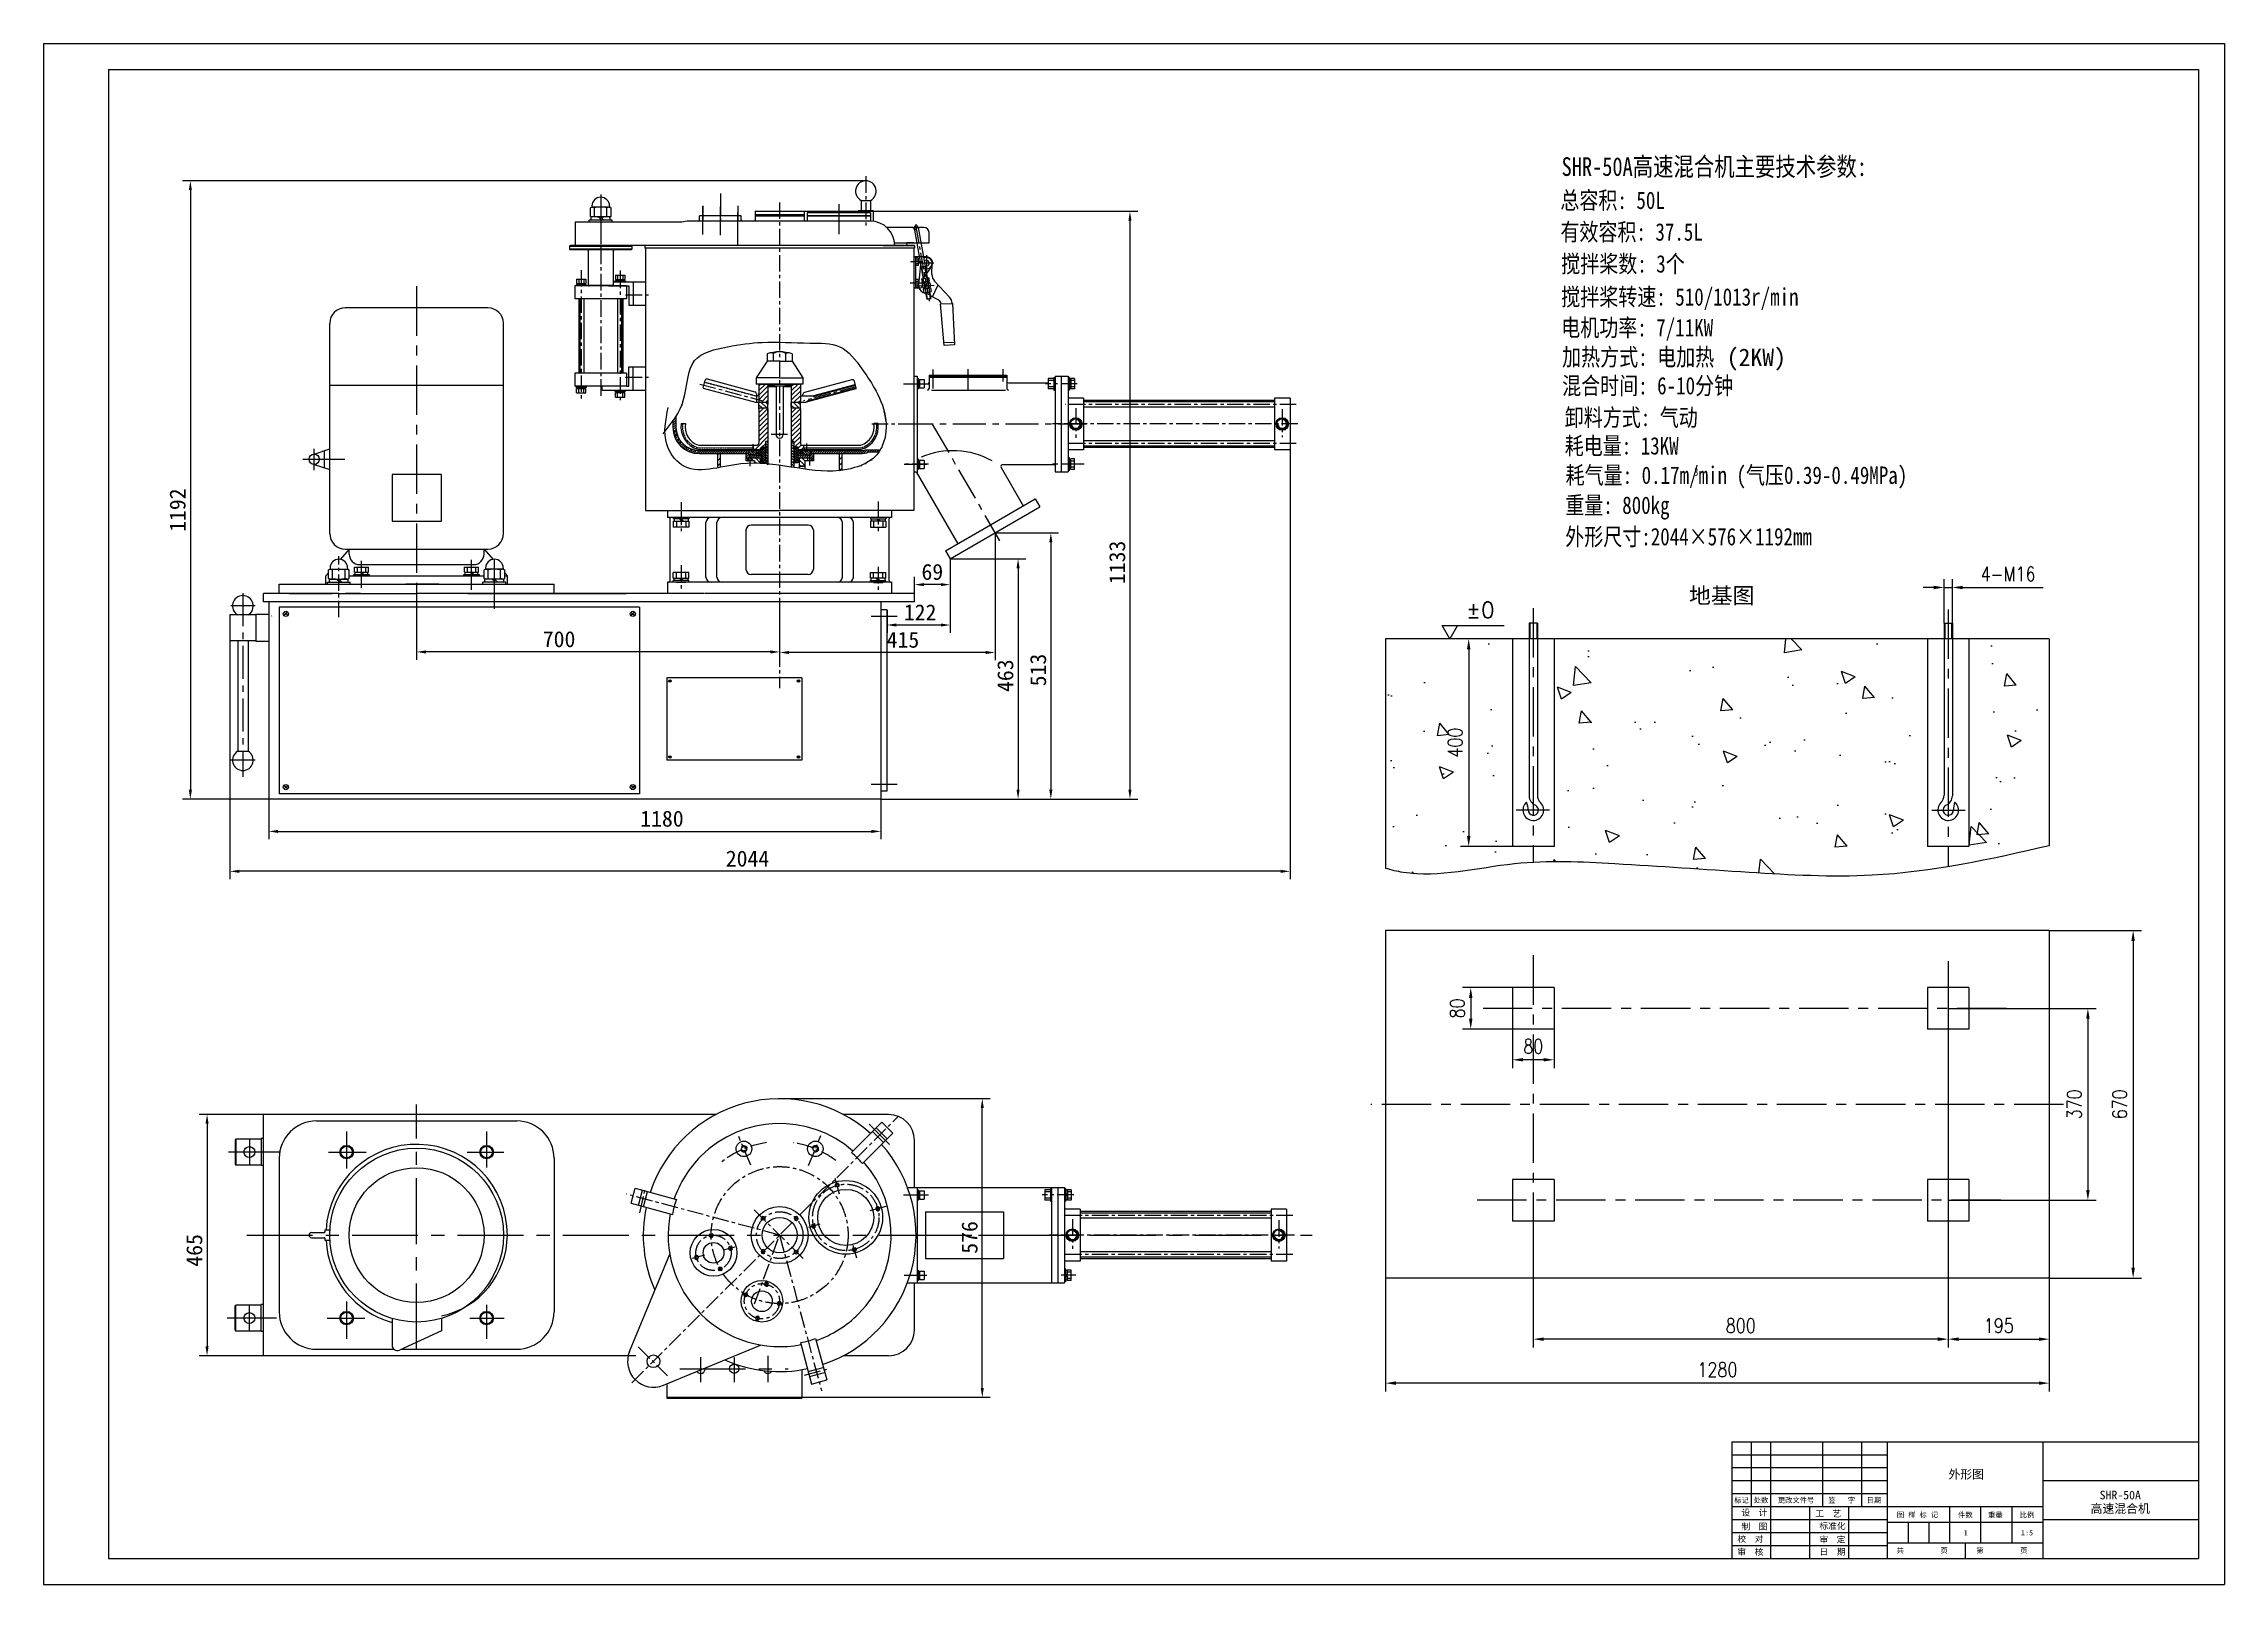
# Model space of a CAD drawing. Extents: x -3439 to 766, y -1856 to 1114.
import ezdxf

# ---------------------------------------------------------------- set-up
doc = ezdxf.new("R2010")
doc.units = 0
doc.linetypes.add('CENTER', pattern=[50.8, 31.75, -6.35, 6.35, -6.35])
doc.linetypes.add('HIDDEN', pattern=[0.375, 0.25, -0.125])
doc.layers.get('0').update_dxf_attribs({"linetype": 'CONTINUOUS'})
doc.layers.get('DEFPOINTS').update_dxf_attribs({"linetype": 'CONTINUOUS'})
for name, color, linetype in [('5剖面线层', 2, 'CONTINUOUS'), ('PART', 3, 'CONTINUOUS'), ('SMPEN_THICK', 7, 'CONTINUOUS')]:
    doc.layers.add(name, color=color, linetype=linetype)
doc.styles.get("Standard").update_dxf_attribs({"font": '', "height": 30.8})
doc.styles.add('TH_GBDIM', font='romans.shx', dxfattribs={"width": 0.8, "bigfont": 'gbcbig.shx'})
doc.styles.get('Standard').set_extended_font_data('SimSun')
doc.dimstyles.get("Standard").update_dxf_attribs({"dimscale": 5, "dimtxt": 4.5, "dimasz": 5.5, "dimexe": 4.25, "dimexo": 0.625, "dimgap": 2.2, "dimtad": 1, "dimdec": 4, "dimlfac": -1, "dimdsep": 46, "dimlunit": 6, "dimtxsty": 'Standard', "dimcen": 2.5, "dimclrd": 2, "dimclre": 2, "dimclrt": 2, "dimadec": 0, "dimazin": 0, "dimtfac": 1, "dimtdec": 4, "dimtmove": 0, "dimatfit": 3, "dimfxl": 1, "dimtolj": 1, "dimtzin": 0, "dimarcsym": 0})
doc.dimstyles.new('TH_GBDIM', dxfattribs={"dimscale": 8, "dimtxt": 3.5, "dimasz": 2.5, "dimexe": 2, "dimexo": 0, "dimgap": 1.5, "dimtad": 1, "dimdec": 1, "dimdsep": 46, "dimtxsty": 'TH_GBDIM', "dimcen": 2.5, "dimclrd": 1, "dimclre": 1, "dimclrt": 3, "dimadec": 0, "dimazin": 2, "dimtfac": 0.714286, "dimtdec": 1, "dimtmove": 0, "dimatfit": 3, "dimfxl": 1, "dimtolj": 1, "dimtzin": 0, "dimlwd": -1, "dimlwe": -1, "dimarcsym": 0})
pattern_1 = [(135, (-1915.99232, 424.63787), (0.088388348, 0.088388348), [])]

msp = doc.modelspace()

# ---------------------------------------------------------------- texts
at = {"char_height": 30.8, "attachment_point": 1}
for s, insert, width in [('{\\fFangSong_GB2312|b0|i0|c134|p49;地基图}', (-266.59436, 66.01385), 274.3281525), ('{\\Ftxt.shx|c0;%%p0}', (-696.76217, 38.14334), 73.4535599)]:
    msp.add_mtext(s, dxfattribs=dict(at, insert=insert, width=width))
at = {"color": 2, "linetype": 'ByBlock', "attachment_point": 5}
for s, insert, char_height in [('\\f仿宋_GB2312|b0|i0|c134|p49;外形图', (267.86078, -1644.48657), 16.72), ('\\f仿宋_GB2312|b0|i0|c134|p49;SHR-50A', (564.83457, -1683.52112), 16.72), ('\\f仿宋_GB2312|b0|i0|c134|p49;标记', (-165.53847, -1693.86457), 10.032), ('\\f仿宋_GB2312|b0|i0|c134|p49;设  计 ', (-140.6232, -1717.97466), 12.0384), ('\\f仿宋_GB2312|b0|i0|c134|p49;处数', (-127.86803, -1693.86457), 10.032), ('\\f仿宋_GB2312|b0|i0|c134|p49;更改文件号', (-60.30077, -1693.86457), 10.032), ('\\f仿宋_GB2312|b0|i0|c134|p49;工  艺', (1.80996, -1719.71271), 12.0384), ('\\f仿宋_GB2312|b0|i0|c134|p49;签   字', (27.79997, -1693.86457), 10.032), ('\\f仿宋_GB2312|b0|i0|c134|p49;日期', (89.9887, -1693.86457), 10.032), ('\\f仿宋_GB2312|b0|i0|c134|p49;图 样 标 记', (174.02328, -1722.11131), 10.032), ('\\f仿宋_GB2312|b0|i0|c134|p49;件数', (266.1625, -1722.24423), 10.032), ('\\f仿宋_GB2312|b0|i0|c134|p49;重量', (323.94269, -1722.24423), 10.032), ('\\f仿宋_GB2312|b0|i0|c134|p49;比例', (385.09527, -1722.24423), 10.032), ('\\f仿宋_GB2312|b0|i0|c134|p49;高速混合机', (564.83457, -1710.55627), 16.72), ('\\f仿宋_GB2312|b0|i0|c134|p49;校  对', (-148.26723, -1768.65319), 12.0384), ('\\f仿宋_GB2312|b0|i0|c134|p49;制  图 ', (-140.6232, -1744.89337), 12.0384), ('\\f仿宋_GB2312|b0|i0|c134|p49;标准化 ', (10.03573, -1743.80439), 12.0384), ('\\f仿宋_GB2312|b0|i0|c134|p49;审  定 ', (10.03573, -1769.70655), 12.0384), ('\\f仿宋_GB2312|b0|i0|c134|p49;1', (266.89635, -1756.18991), 10.032), ('{\\fFangSong_GB2312|b0|i0|c134|p49;1:5}', (385.09527, -1756.18991), 10.032), ('\\f仿宋_GB2312|b0|i0|c134|p49;审  核', (-148.26723, -1793.90016), 12.0384), ('\\f仿宋_GB2312|b0|i0|c134|p49;日  期 ', (10.03573, -1793.52263), 12.0384), ('\\f仿宋_GB2312|b0|i0|c134|p49;共         页', (182.84943, -1790.78234), 10.032), ('\\f仿宋_GB2312|b0|i0|c134|p49;第         页', (336.67651, -1790.78234), 10.032)]:
    msp.add_mtext(s, dxfattribs=dict(at, insert=insert, char_height=char_height))
at = {"layer": 'SMPEN_THICK', "width": 0.8}
for s, height, p in [('SHR-50A高速混合机主要技术参数:', 36, (-512.3139, 859.41177)), ('总容积: 50L', 33.6, (-514.72732, 795.63735)), ('有效容积: 37.5L', 33.6, (-514.72732, 734.60768)), ('搅拌桨数: 3个', 33.6, (-513.06608, 673.14189)), ('搅拌桨转速: 510/1013r/min', 33.6, (-513.06608, 609.41732)), ('电机功率: 7/11KW', 33.6, (-513.06608, 550.20593)), ('加热方式: 电加热', 33.6, (-511.33293, 493.4963)), ('混合时间: 6-10分钟', 33.6, (-511.33293, 438.25782)), ('卸料方式: 气动', 33.6, (-506.32647, 377.03503)), ('耗电量: 13KW ', 33.6, (-506.32647, 322.3584)), ('耗气量: 0.17m/min (气压0.39-0.49MPa)', 33.6, (-504.59332, 265.7269)), ('3', 15, (-256.91592, 281.43051)), ('重量: 800kg', 33.6, (-505.36339, 207.87624)), ('外形尺寸:2044×576×1192mm', 33.6, (-505.36338, 147.26348))]:
    msp.add_text(s, height=height, dxfattribs=at).set_placement(p)
at = {"layer": 'SMPEN_THICK', "insert": (-194.0208, 526.60285), "char_height": 33.6, "width": 146.2978, "attachment_point": 1}
msp.add_mtext('(2KW)', dxfattribs=at)

# ---------------------------------------------------------------- blocks, each defined once
blk = doc.blocks.new('*D0')
at = {"color": 2, "lineweight": -2, "transparency": 16777216}
for p, q in [((-1604.7, 171.2), (-1482.2, 171.2)), ((-1497.2, 153.2), (-1497.2, -323.8)), ((-1825.1, -341.8), (-1482.2, -341.8))]:
    blk.add_line(p, q, dxfattribs=at)
at = {"color": 2, "transparency": 16777216}
for points in [[(-1500.2, 153.2), (-1494.2, 153.2), (-1497.2, 171.2)], [(-1500.2, -323.8), (-1494.2, -323.8), (-1497.2, -341.8)]]:
    blk.add_solid(points, dxfattribs=at)
at = {"layer": 'DEFPOINTS', "color": 0, "transparency": 16777216}
for p in [(-1604.7, 171.2), (-1825.1, -341.8), (-1497.2, -341.8)]:
    blk.add_point(p, dxfattribs=at)
at = {"color": 2, "transparency": 16777216, "insert": (-1521.6, -93.1), "char_height": 30.8, "attachment_point": 5, "rotation": 90}
blk.add_mtext('\\A1;513', dxfattribs=at)
blk = doc.blocks.new('*D1')
at = {"color": 2, "lineweight": -2, "transparency": 16777216}
for p, q in [((-1972.6, 791.2), (-1329.7, 791.2)), ((-1344.7, 773.2), (-1344.7, -323.8)), ((-1825.1, -341.8), (-1329.7, -341.8))]:
    blk.add_line(p, q, dxfattribs=at)
at = {"color": 2, "transparency": 16777216}
for points in [[(-1347.7, 773.2), (-1341.7, 773.2), (-1344.7, 791.2)], [(-1347.7, -323.8), (-1341.7, -323.8), (-1344.7, -341.8)]]:
    blk.add_solid(points, dxfattribs=at)
at = {"layer": 'DEFPOINTS', "color": 0, "transparency": 16777216}
for p in [(-1972.6, 791.2), (-1825.1, -341.8), (-1344.7, -341.8)]:
    blk.add_point(p, dxfattribs=at)
at = {"color": 2, "transparency": 16777216, "insert": (-1369.1, 114.3), "char_height": 30.8, "attachment_point": 5, "rotation": 90}
blk.add_mtext('\\A1;1133', dxfattribs=at)
blk = doc.blocks.new('*D2')
at = {"color": 2, "lineweight": -2, "transparency": 16777216}
for p, q in [((-1604.7, 171.2), (-1604.7, -74.3)), ((-2020.1, 38.2), (-2020.1, -74.3)), ((-1622.7, -59.3), (-2002.1, -59.3))]:
    blk.add_line(p, q, dxfattribs=at)
at = {"color": 2, "transparency": 16777216}
for points in [[(-2002.1, -56.3), (-2002.1, -62.3), (-2020.1, -59.3)], [(-1622.7, -56.3), (-1622.7, -62.3), (-1604.7, -59.3)]]:
    blk.add_solid(points, dxfattribs=at)
at = {"layer": 'DEFPOINTS', "color": 0, "transparency": 16777216}
for p in [(-1604.7, 171.2), (-2020.1, 38.2), (-2020.1, -59.3)]:
    blk.add_point(p, dxfattribs=at)
at = {"color": 2, "transparency": 16777216, "insert": (-1782.4, -34.9), "char_height": 30.8, "attachment_point": 5}
blk.add_mtext('\\A1;415', dxfattribs=at)
blk = doc.blocks.new('*D3')
at = {"color": 2, "lineweight": -2, "transparency": 16777216}
for p, q in [((-3005.1, -341.8), (-3005.1, -419.2)), ((-1825.1, -341.8), (-1825.1, -419.2)), ((-2987.1, -404.2), (-1843.1, -404.2))]:
    blk.add_line(p, q, dxfattribs=at)
at = {"color": 2, "transparency": 16777216}
for points in [[(-2987.1, -401.2), (-2987.1, -407.2), (-3005.1, -404.2)], [(-1843.1, -401.2), (-1843.1, -407.2), (-1825.1, -404.2)]]:
    blk.add_solid(points, dxfattribs=at)
at = {"layer": 'DEFPOINTS', "color": 0, "transparency": 16777216}
for p in [(-3005.1, -341.8), (-1825.1, -341.8), (-1825.1, -404.2)]:
    blk.add_point(p, dxfattribs=at)
at = {"color": 2, "transparency": 16777216, "insert": (-2247.1, -379.8), "char_height": 30.8, "attachment_point": 5}
blk.add_mtext('\\A1;1180', dxfattribs=at)
blk = doc.blocks.new('*D4')
at = {"color": 2, "lineweight": -2, "transparency": 16777216}
for p, q in [((-2720.1, 72.2), (-2720.1, -73.2)), ((-2020.1, 38.2), (-2020.1, -73.2)), ((-2038.1, -58.2), (-2702.1, -58.2))]:
    blk.add_line(p, q, dxfattribs=at)
at = {"color": 2, "transparency": 16777216}
for points in [[(-2702.1, -55.2), (-2702.1, -61.2), (-2720.1, -58.2)], [(-2038.1, -55.2), (-2038.1, -61.2), (-2020.1, -58.2)]]:
    blk.add_solid(points, dxfattribs=at)
at = {"layer": 'DEFPOINTS', "color": 0, "transparency": 16777216}
for p in [(-2720.1, 72.2), (-2020.1, 38.2), (-2720.1, -58.2)]:
    blk.add_point(p, dxfattribs=at)
at = {"color": 2, "transparency": 16777216, "insert": (-2445.4, -33.8), "char_height": 30.8, "attachment_point": 5}
blk.add_mtext('\\A1;700', dxfattribs=at)
blk = doc.blocks.new('*D5')
at = {"color": 2, "lineweight": -2, "transparency": 16777216}
for p, q in [((-1853.8, 850.1), (-3171.4, 850.1)), ((-3156.4, 832.1), (-3156.4, -323.8)), ((-3005.1, -341.8), (-3171.4, -341.8))]:
    blk.add_line(p, q, dxfattribs=at)
at = {"color": 2, "transparency": 16777216}
for points in [[(-3159.4, 832.1), (-3153.4, 832.1), (-3156.4, 850.1)], [(-3159.4, -323.8), (-3153.4, -323.8), (-3156.4, -341.8)]]:
    blk.add_solid(points, dxfattribs=at)
at = {"layer": 'DEFPOINTS', "color": 0, "transparency": 16777216}
for p in [(-1853.8, 850.1), (-3156.4, -341.8), (-3005.1, -341.8)]:
    blk.add_point(p, dxfattribs=at)
at = {"color": 2, "transparency": 16777216, "insert": (-3180.8, 215.1), "char_height": 30.8, "attachment_point": 5, "rotation": 90}
blk.add_mtext('\\A1;1192', dxfattribs=at)
blk = doc.blocks.new('*D6')
at = {"color": 2, "lineweight": -2, "transparency": 16777216}
for p, q in [((-3015.1, -949.8), (-3139.2, -949.8)), ((-3124.2, -967.8), (-3124.2, -1396.8)), ((-3015.1, -1414.8), (-3139.2, -1414.8))]:
    blk.add_line(p, q, dxfattribs=at)
at = {"color": 2, "transparency": 16777216}
for points in [[(-3127.2, -967.8), (-3121.2, -967.8), (-3124.2, -949.8)], [(-3127.2, -1396.8), (-3121.2, -1396.8), (-3124.2, -1414.8)]]:
    blk.add_solid(points, dxfattribs=at)
at = {"layer": 'DEFPOINTS', "color": 0, "transparency": 16777216}
for p in [(-3015.1, -949.8), (-3124.2, -1414.8), (-3015.1, -1414.8)]:
    blk.add_point(p, dxfattribs=at)
at = {"color": 2, "transparency": 16777216, "insert": (-3148.6, -1211.8), "char_height": 30.8, "attachment_point": 5, "rotation": 90}
blk.add_mtext('\\A1;465', dxfattribs=at)
blk = doc.blocks.new('*D7')
at = {"color": 2, "lineweight": -2, "transparency": 16777216}
for p, q in [((-2020.1, -919.3), (-1614.4, -919.3)), ((-1629.4, -1476.8), (-1629.4, -937.3)), ((-1977.6, -1494.8), (-1614.4, -1494.8))]:
    blk.add_line(p, q, dxfattribs=at)
at = {"color": 2, "transparency": 16777216}
for points in [[(-1632.4, -937.3), (-1626.4, -937.3), (-1629.4, -919.3)], [(-1632.4, -1476.8), (-1626.4, -1476.8), (-1629.4, -1494.8)]]:
    blk.add_solid(points, dxfattribs=at)
at = {"layer": 'DEFPOINTS', "color": 0, "transparency": 16777216}
for p in [(-2020.1, -919.3), (-1629.4, -919.3), (-1977.6, -1494.8)]:
    blk.add_point(p, dxfattribs=at)
at = {"color": 2, "transparency": 16777216, "insert": (-1653.8, -1186.8), "char_height": 30.8, "attachment_point": 5, "rotation": 90}
blk.add_mtext('\\A1;576', dxfattribs=at)
blk = doc.blocks.new('*D8')
at = {"color": 2, "lineweight": -2, "transparency": 16777216}
for p, q in [((-1036, 331.2), (-1036, -496.1)), ((-3080.1, -36.8), (-3080.1, -496.1)), ((-1054, -481.1), (-3062.1, -481.1))]:
    blk.add_line(p, q, dxfattribs=at)
at = {"color": 2, "transparency": 16777216}
for points in [[(-3062.1, -478.1), (-3062.1, -484.1), (-3080.1, -481.1)], [(-1054, -478.1), (-1054, -484.1), (-1036, -481.1)]]:
    blk.add_solid(points, dxfattribs=at)
at = {"layer": 'DEFPOINTS', "color": 0, "transparency": 16777216}
for p in [(-1036, 331.2), (-3080.1, -36.8), (-3080.1, -481.1)]:
    blk.add_point(p, dxfattribs=at)
at = {"color": 2, "transparency": 16777216, "insert": (-2082.1, -456.7), "char_height": 30.8, "attachment_point": 5}
blk.add_mtext('\\A1;2044', dxfattribs=at)
blk = doc.blocks.new('*D9')
at = {"color": 2, "lineweight": -2, "transparency": 16777216}
for p, q in [((-1691.3, 121.2), (-1545.4, 121.2)), ((-1560.4, 103.2), (-1560.4, -323.8)), ((-1825.1, -341.8), (-1545.4, -341.8))]:
    blk.add_line(p, q, dxfattribs=at)
at = {"color": 2, "transparency": 16777216}
for points in [[(-1563.4, 103.2), (-1557.4, 103.2), (-1560.4, 121.2)], [(-1563.4, -323.8), (-1557.4, -323.8), (-1560.4, -341.8)]]:
    blk.add_solid(points, dxfattribs=at)
at = {"layer": 'DEFPOINTS', "color": 0, "transparency": 16777216}
for p in [(-1691.3, 121.2), (-1825.1, -341.8), (-1560.4, -341.8)]:
    blk.add_point(p, dxfattribs=at)
at = {"color": 2, "transparency": 16777216, "insert": (-1584.8, -104), "char_height": 30.8, "attachment_point": 5, "rotation": 90}
blk.add_mtext('\\A1;463', dxfattribs=at)
blk = doc.blocks.new('*D10')
at = {"color": 2, "lineweight": -2, "transparency": 16777216}
for p, q in [((-1760.1, 38.2), (-1760.1, 86.5)), ((-1691.3, 121.2), (-1691.3, 56.5)), ((-1709.3, 71.5), (-1742.1, 71.5))]:
    blk.add_line(p, q, dxfattribs=at)
at = {"color": 2, "transparency": 16777216}
for points in [[(-1742.1, 74.5), (-1742.1, 68.5), (-1760.1, 71.5)], [(-1709.3, 74.5), (-1709.3, 68.5), (-1691.3, 71.5)]]:
    blk.add_solid(points, dxfattribs=at)
at = {"layer": 'DEFPOINTS', "color": 0, "transparency": 16777216}
for p in [(-1691.3, 121.2), (-1760.1, 71.5), (-1760.1, 38.2)]:
    blk.add_point(p, dxfattribs=at)
at = {"color": 2, "transparency": 16777216, "insert": (-1725.7, 95.9), "char_height": 30.8, "attachment_point": 5}
blk.add_mtext('\\A1;69', dxfattribs=at)
blk = doc.blocks.new('*D11')
at = {"color": 2, "lineweight": -2, "transparency": 16777216}
for p, q in [((-1691.3, 121.2), (-1691.3, -21.3)), ((-1813.1, 23.2), (-1813.1, -21.3)), ((-1709.3, -6.3), (-1795.1, -6.3))]:
    blk.add_line(p, q, dxfattribs=at)
at = {"color": 2, "transparency": 16777216}
for points in [[(-1795.1, -3.3), (-1795.1, -9.3), (-1813.1, -6.3)], [(-1709.3, -3.3), (-1709.3, -9.3), (-1691.3, -6.3)]]:
    blk.add_solid(points, dxfattribs=at)
at = {"layer": 'DEFPOINTS', "color": 0, "transparency": 16777216}
for p in [(-1691.3, 121.2), (-1813.1, 23.2), (-1813.1, -6.3)]:
    blk.add_point(p, dxfattribs=at)
at = {"color": 2, "transparency": 16777216, "insert": (-1749.3, 18.1), "char_height": 30.8, "attachment_point": 5}
blk.add_mtext('\\A1;122', dxfattribs=at)
blk = doc.blocks.new('*D33')
at = {"color": 1, "transparency": 16777216}
for p, q in [((-606.9, -33), (-707.5, -33)), ((-691.5, -53), (-691.5, -413)), ((-606.9, -433), (-707.5, -433))]:
    blk.add_line(p, q, dxfattribs=at)
for points in [[(-694.8, -53), (-688.1, -53), (-691.5, -33)], [(-694.8, -413), (-688.1, -413), (-691.5, -433)]]:
    blk.add_solid(points, dxfattribs=at)
at = {"layer": 'DEFPOINTS', "color": 0, "transparency": 16777216}
for p in [(-606.9, -33), (-691.5, -433), (-606.9, -433)]:
    blk.add_point(p, dxfattribs=at)
at = {"color": 3, "transparency": 16777216, "insert": (-717.5, -233), "char_height": 28, "attachment_point": 5, "rotation": 90, "style": 'TH_GBDIM'}
blk.add_mtext('\\A1;400', dxfattribs=at)
blk = doc.blocks.new('*D34')
at = {"color": 1, "transparency": 16777216}
for p, q in [((-566.9, -1155.3), (-566.9, -1398.9)), ((233.1, -1155.3), (233.1, -1398.9)), ((213.1, -1382.9), (-546.9, -1382.9))]:
    blk.add_line(p, q, dxfattribs=at)
for points in [[(-546.9, -1379.6), (-546.9, -1386.3), (-566.9, -1382.9)], [(213.1, -1379.6), (213.1, -1386.3), (233.1, -1382.9)]]:
    blk.add_solid(points, dxfattribs=at)
at = {"layer": 'DEFPOINTS', "color": 0, "transparency": 16777216}
for p in [(-566.9, -1155.3), (233.1, -1155.3), (-566.9, -1382.9)]:
    blk.add_point(p, dxfattribs=at)
at = {"color": 3, "transparency": 16777216, "insert": (-166.9, -1356.9), "char_height": 28, "attachment_point": 5, "style": 'TH_GBDIM'}
blk.add_mtext('\\A1;800', dxfattribs=at)
blk = doc.blocks.new('*D35')
at = {"color": 1, "transparency": 16777216}
for p, q in [((-851.9, -1265.3), (-851.9, -1483.7)), ((428.1, -1265.3), (428.1, -1483.7)), ((408.1, -1467.7), (-831.9, -1467.7))]:
    blk.add_line(p, q, dxfattribs=at)
for points in [[(-831.9, -1464.4), (-831.9, -1471), (-851.9, -1467.7)], [(408.1, -1464.4), (408.1, -1471), (428.1, -1467.7)]]:
    blk.add_solid(points, dxfattribs=at)
at = {"layer": 'DEFPOINTS', "color": 0, "transparency": 16777216}
for p in [(-851.9, -1265.3), (428.1, -1265.3), (-851.9, -1467.7)]:
    blk.add_point(p, dxfattribs=at)
at = {"color": 3, "transparency": 16777216, "insert": (-211.9, -1441.7), "char_height": 28, "attachment_point": 5, "style": 'TH_GBDIM'}
blk.add_mtext('\\A1;1280', dxfattribs=at)
blk = doc.blocks.new('*D36')
at = {"color": 1, "transparency": 16777216}
for p, q in [((-606.9, -785.3), (-606.9, -860.4)), ((-526.9, -785.3), (-526.9, -860.4)), ((-546.9, -844.4), (-586.9, -844.4))]:
    blk.add_line(p, q, dxfattribs=at)
for points in [[(-586.9, -841.1), (-586.9, -847.7), (-606.9, -844.4)], [(-546.9, -841.1), (-546.9, -847.7), (-526.9, -844.4)]]:
    blk.add_solid(points, dxfattribs=at)
at = {"layer": 'DEFPOINTS', "color": 0, "transparency": 16777216}
for p in [(-606.9, -785.3), (-526.9, -785.3), (-606.9, -844.4)]:
    blk.add_point(p, dxfattribs=at)
at = {"color": 3, "transparency": 16777216, "insert": (-566.9, -818.4), "char_height": 28, "attachment_point": 5, "style": 'TH_GBDIM'}
blk.add_mtext('\\A1;80', dxfattribs=at)
blk = doc.blocks.new('*D37')
at = {"color": 1, "transparency": 16777216}
for p, q in [((-606.9, -705.3), (-703.5, -705.3)), ((-687.5, -725.3), (-687.5, -765.3)), ((-606.9, -785.3), (-703.5, -785.3))]:
    blk.add_line(p, q, dxfattribs=at)
for points in [[(-690.9, -725.3), (-684.2, -725.3), (-687.5, -705.3)], [(-690.9, -765.3), (-684.2, -765.3), (-687.5, -785.3)]]:
    blk.add_solid(points, dxfattribs=at)
at = {"layer": 'DEFPOINTS', "color": 0, "transparency": 16777216}
for p in [(-606.9, -705.3), (-687.5, -785.3), (-606.9, -785.3)]:
    blk.add_point(p, dxfattribs=at)
at = {"color": 3, "transparency": 16777216, "insert": (-713.5, -745.3), "char_height": 28, "attachment_point": 5, "rotation": 90, "style": 'TH_GBDIM'}
blk.add_mtext('\\A1;80', dxfattribs=at)
blk = doc.blocks.new('*D38')
at = {"color": 1, "transparency": 16777216}
for p, q in [((428.1, -595.3), (428.1, -1398.9)), ((233.1, -705.3), (233.1, -1398.9)), ((253.1, -1382.9), (408.1, -1382.9))]:
    blk.add_line(p, q, dxfattribs=at)
for points in [[(253.1, -1379.6), (253.1, -1386.3), (233.1, -1382.9)], [(408.1, -1379.6), (408.1, -1386.3), (428.1, -1382.9)]]:
    blk.add_solid(points, dxfattribs=at)
at = {"layer": 'DEFPOINTS', "color": 0, "transparency": 16777216}
for p in [(428.1, -595.3), (233.1, -705.3), (428.1, -1382.9)]:
    blk.add_point(p, dxfattribs=at)
at = {"color": 3, "transparency": 16777216, "insert": (330.6, -1356.9), "char_height": 28, "attachment_point": 5, "style": 'TH_GBDIM'}
blk.add_mtext('\\A1;195', dxfattribs=at)
blk = doc.blocks.new('*D39')
at = {"color": 1, "transparency": 16777216}
for p, q in [((233.1, -745.3), (518.4, -745.3)), ((502.4, -765.3), (502.4, -1095.3)), ((233.1, -1115.3), (518.4, -1115.3))]:
    blk.add_line(p, q, dxfattribs=at)
for points in [[(499.1, -765.3), (505.8, -765.3), (502.4, -745.3)], [(499.1, -1095.3), (505.8, -1095.3), (502.4, -1115.3)]]:
    blk.add_solid(points, dxfattribs=at)
at = {"layer": 'DEFPOINTS', "color": 0, "transparency": 16777216}
for p in [(233.1, -745.3), (233.1, -1115.3), (502.4, -1115.3)]:
    blk.add_point(p, dxfattribs=at)
at = {"color": 3, "transparency": 16777216, "insert": (476.4, -930.3), "char_height": 28, "attachment_point": 5, "rotation": 90, "style": 'TH_GBDIM'}
blk.add_mtext('\\A1;370', dxfattribs=at)
blk = doc.blocks.new('*D40')
at = {"color": 1, "transparency": 16777216}
for p, q in [((428.1, -595.3), (605.7, -595.3)), ((589.7, -615.3), (589.7, -1245.3)), ((428.1, -1265.3), (605.7, -1265.3))]:
    blk.add_line(p, q, dxfattribs=at)
for points in [[(586.4, -615.3), (593, -615.3), (589.7, -595.3)], [(586.4, -1245.3), (593, -1245.3), (589.7, -1265.3)]]:
    blk.add_solid(points, dxfattribs=at)
at = {"layer": 'DEFPOINTS', "color": 0, "transparency": 16777216}
for p in [(428.1, -595.3), (428.1, -1265.3), (589.7, -1265.3)]:
    blk.add_point(p, dxfattribs=at)
at = {"color": 3, "transparency": 16777216, "insert": (563.7, -930.3), "char_height": 28, "attachment_point": 5, "rotation": 90, "style": 'TH_GBDIM'}
blk.add_mtext('\\A1;670', dxfattribs=at)
blk = doc.blocks.new('*D41')
at = {"color": 1, "transparency": 16777216}
for p, q in [((205.1, 66.1), (185.1, 66.1)), ((225.1, -3), (225.1, 82.1)), ((225.1, 66.1), (241.1, 66.1)), ((241.1, -3), (241.1, 82.1)), ((261.1, 66.1), (416, 66.1))]:
    blk.add_line(p, q, dxfattribs=at)
for points in [[(205.1, 69.4), (205.1, 62.7), (225.1, 66.1)], [(261.1, 69.4), (261.1, 62.7), (241.1, 66.1)]]:
    blk.add_solid(points, dxfattribs=at)
at = {"layer": 'DEFPOINTS', "color": 0, "transparency": 16777216}
for p in [(241.1, 66.1), (225.1, -3), (241.1, -3)]:
    blk.add_point(p, dxfattribs=at)
at = {"color": 3, "transparency": 16777216, "insert": (348.6, 92.1), "char_height": 28, "attachment_point": 5, "style": 'TH_GBDIM'}
blk.add_mtext('\\A1;4-M16', dxfattribs=at)

# ---------------------------------------------------------------- dimensions: what is measured, and where the dimension line sits
for base, p1, p2, text, picture, middle in [((-3156.37949, -341.77949), (-1853.83498, 850.08108), (-3005.13329, -341.77949), '1192', '*D5', (-3156.37949, 215.0545)), ((-1629.37504, -919.34282), (-1977.63329, -1494.84282), (-2020.13329, -919.34282), '576', '*D7', (-1629.37504, -1186.84706))]:
    dim = msp.add_linear_dim(base=base, p1=p1, p2=p2, angle=90, text=text, dimstyle='Standard', override={"dimscale": 6, "dimtxt": 3, "dimasz": 3, "dimexe": 2.5, "dimexo": 0, "dimgap": 1.5, "dimlfac": 1, "dimlunit": 2, "dimcen": 0.09, "dimtp": 0.2, "dimtfac": 0.66667, "dimatfit": 2, "dimtvp": 5, "dimtzin": 8})
    dim.commit()
    dim.dimension.update_dxf_attribs({"geometry": picture, "text_midpoint": middle, "dimtype": 160})
for base, p1, p2, picture, middle in [((-1344.65036, -341.77949), (-1972.63329, 791.22051), (-1825.13329, -341.77949), '*D1', (-1344.65036, 114.28249)), ((-1497.18364, -341.77949), (-1604.71529, 171.22051), (-1825.13329, -341.77949), '*D0', (-1497.18364, -93.11064)), ((-1560.43856, -341.77949), (-1691.31783, 121.22051), (-1825.13329, -341.77949), '*D9', (-1560.43856, -103.95115)), ((-3124.24418, -1414.84282), (-3015.13329, -949.84282), (-3015.13329, -1414.84282), '*D6', (-3124.24418, -1211.79365))]:
    dim = msp.add_linear_dim(base=base, p1=p1, p2=p2, angle=90, dimstyle='Standard', override={"dimscale": 6, "dimtxt": 3, "dimasz": 3, "dimexe": 2.5, "dimexo": 0, "dimgap": 1.5, "dimlfac": 1, "dimlunit": 2, "dimcen": 0.09, "dimtp": 0.2, "dimtfac": 0.66667, "dimatfit": 2, "dimtvp": 5, "dimtzin": 8})
    dim.commit()
    dim.dimension.update_dxf_attribs({"geometry": picture, "text_midpoint": middle, "dimtype": 160})
for base, p1, p2, text, picture, middle in [((-3080.13329, -481.12809), (-1036.02251, 331.22051), (-3080.13329, -36.77949), '2044', '*D8', (-2082.09782, -481.12809)), ((-2020.13329, -59.27171), (-1604.71529, 171.22051), (-2020.13329, 38.22051), '415', '*D2', (-1782.39943, -59.27171)), ((-1813.13329, -6.3183), (-1691.31783, 121.22051), (-1813.13329, 23.22051), '122', '*D11', (-1749.27094, -6.3183)), ((-1760.13329, 71.45703), (-1691.31783, 121.22051), (-1760.13329, 38.22051), '69', '*D10', (-1725.72556, 71.45703))]:
    dim = msp.add_linear_dim(base=base, p1=p1, p2=p2, text=text, dimstyle='Standard', override={"dimscale": 6, "dimtxt": 3, "dimasz": 3, "dimexe": 2.5, "dimexo": 0, "dimgap": 1.5, "dimlfac": 1, "dimlunit": 2, "dimcen": 0.09, "dimtp": 0.2, "dimtfac": 0.66667, "dimatfit": 2, "dimtvp": 5, "dimtzin": 8})
    dim.commit()
    dim.dimension.update_dxf_attribs({"geometry": picture, "text_midpoint": middle, "dimtype": 160})
dim = msp.add_linear_dim(base=(241.09557, 66.06705), p1=(225.09557, -3.00905), p2=(241.09557, -3.00905), text='4-M16', dimstyle='TH_GBDIM')
dim.commit()
dim.dimension.update_dxf_attribs({"geometry": '*D41', "text_midpoint": (348.56224, 92.06705)})
for base, p1, p2, picture, middle in [((-2720.13329, -58.24203), (-2020.13329, 38.22051), (-2720.13329, 72.22051), '*D4', (-2445.3646, -58.24203)), ((-1825.13329, -404.19668), (-3005.13329, -341.77949), (-1825.13329, -341.77949), '*D3', (-2247.1135, -404.19668))]:
    dim = msp.add_linear_dim(base=base, p1=p1, p2=p2, dimstyle='Standard', override={"dimscale": 6, "dimtxt": 3, "dimasz": 3, "dimexe": 2.5, "dimexo": 0, "dimgap": 1.5, "dimlfac": 1, "dimlunit": 2, "dimcen": 0.09, "dimtp": 0.2, "dimtfac": 0.66667, "dimatfit": 2, "dimtvp": 5, "dimtzin": 8})
    dim.commit()
    dim.dimension.update_dxf_attribs({"geometry": picture, "text_midpoint": middle, "dimtype": 160})
for base, p1, p2, angle, picture, middle in [((-691.46796, -433.00905), (-606.90443, -33.00905), (-606.90443, -433.00905), 90, '*D33', (-717.46796, -233.00905)), ((428.09557, -1382.92918), (233.09557, -705.28226), (428.09557, -595.28226), 180, '*D38', (330.59557, -1356.92918)), ((589.71414, -1265.28226), (428.09557, -595.28226), (428.09557, -1265.28226), 90, '*D40', (563.71414, -930.28226)), ((-687.53442, -785.28226), (-606.90443, -705.28226), (-606.90443, -785.28226), 90, '*D37', (-713.53442, -745.28226)), ((502.44913, -1115.28226), (233.09557, -745.28226), (233.09557, -1115.28226), 90, '*D39', (476.44913, -930.28226)), ((-606.90443, -844.4025), (-526.90443, -785.28226), (-606.90443, -785.28226), 180, '*D36', (-566.90443, -818.4025)), ((-566.90443, -1382.92918), (233.09557, -1155.28226), (-566.90443, -1155.28226), 180, '*D34', (-166.90443, -1356.92918)), ((-851.90443, -1467.68443), (428.09557, -1265.28226), (-851.90443, -1265.28226), 180, '*D35', (-211.90443, -1441.68443))]:
    dim = msp.add_linear_dim(base=base, p1=p1, p2=p2, angle=angle, dimstyle='TH_GBDIM')
    dim.commit()
    dim.dimension.update_dxf_attribs({"geometry": picture, "text_midpoint": middle})

# ---------------------------------------------------------------- hatches: boundary and pattern name
h = msp.add_hatch()
h.set_pattern_fill('ANSI31', color=256, style=0)
h.set_pattern_definition([(45, (-875.5403, 292.1005), (-2.245064, 2.245064), [])])
edge = h.paths.add_edge_path(flags=17)
edge.add_line((-2175.13329, 330.22051), (-2080.13329, 330.22051))
edge.add_line((-2080.13329, 330.22051), (-2080.13329, 324.22051))
edge.add_line((-2080.13329, 324.22051), (-2085.13329, 324.22051))
edge.add_line((-2085.13329, 324.22051), (-2175.13329, 324.22051))
edge.add_arc((-2175.13329, 375.22051), 51, 180, 270, ccw=False)
edge.add_line((-2226.13329, 375.22051), (-2226.13329, 386.70419))
edge.add_spline(control_points=[(-2226.13329, 386.70419), (-2230.90057, 379.82219), (-2236.02967, 373.15524), (-2241.22583, 366.52816)], knot_values=[5.7006518726, 5.7006518726, 5.7006518726, 5.7006518726, 30.7556647413, 30.7556647413, 30.7556647413, 30.7556647413], degree=3, periodic=0)
edge.add_spline(control_points=[(-2241.22583, 366.52816), (-2241.17752, 358.33539), (-2238.20608, 334.24741), (-2197.53641, 275.29788), (-2063.5953, 327.68192), (-1958.10702, 280.93797), (-1870.31192, 296.99959), (-1837.93362, 311.73892), (-1815.0702, 348.62769), (-1811.96694, 397.84746), (-1834.04473, 447.71761), (-1864.02035, 491.66083), (-1899.59332, 539.01573), (-1974.66388, 535.63114), (-2046.29089, 541.82151), (-2119.0733, 531.43555), (-2200.18103, 512.54186), (-2197.1339, 439.9699), (-2213.88225, 405.9348), (-2220.13329, 395.83521)], knot_values=[41.6704827929, 41.6704827929, 41.6704827929, 41.6704827929, 66.3631285089, 114.9822941028, 229.4853054452, 419.321863012, 449.5386344907, 496.3491325209, 519.864946806, 576.6546271922, 635.6884541114, 679.5804805609, 739.5331928465, 797.9159543587, 889.8049525016, 956.7784448119, 1025.8176608315, 1103.6343524642, 1139.2614331697, 1139.2614331697, 1139.2614331697, 1139.2614331697], degree=3, periodic=0)
edge.add_line((-2220.13329, 395.83521), (-2220.13329, 375.22051))
edge.add_arc((-2175.13329, 375.22051), 45, 180, 270)
edge = h.paths.add_edge_path(flags=17)
edge.add_line((-1865.13329, 324.22051), (-1955.13329, 324.22051))
edge.add_line((-1955.13329, 324.22051), (-1960.13329, 324.22051))
edge.add_line((-1960.13329, 324.22051), (-1960.13329, 330.22051))
edge.add_line((-1960.13329, 330.22051), (-1856.07583, 330.22051))
edge.add_arc((-1952.21875, 421.78292), 132.76723, 316.39789094, 316.99092256)
edge.add_line((-1855.13329, 331.22051), (-1826.27658, 331.22051))
edge.add_spline(control_points=[(-1826.27658, 331.22051), (-1824.73423, 333.85723), (-1814.74899, 353.72223), (-1811.96694, 397.84746), (-1834.04473, 447.71761), (-1864.02035, 491.66083), (-1899.59332, 539.01573), (-1974.66388, 535.63114), (-2046.29089, 541.82151), (-2119.0733, 531.43555), (-2200.18103, 512.54186), (-2196.53327, 425.665), (-2226.37734, 385.46564), (-2241.22583, 366.52816)], knot_values=[5.7006518726, 5.7006518726, 5.7006518726, 5.7006518726, 14.7940120138, 71.5836924, 130.6175193192, 174.5095457686, 234.4622580543, 292.8450195665, 384.7340177094, 451.7075100197, 520.7467260393, 598.5634176719, 670.1603292978, 670.1603292978, 670.1603292978, 670.1603292978], degree=3, periodic=0)
edge.add_spline(control_points=[(-2241.22583, 366.52816), (-2241.17752, 358.33539), (-2238.20608, 334.24741), (-2197.53641, 275.29788), (-2063.5953, 327.68192), (-1958.10702, 280.93797), (-1870.31192, 296.99959), (-1842.37606, 309.71662), (-1830.63165, 324.52951), (-1828.80085, 327.22051)], knot_values=[674.8619275549, 674.8619275549, 674.8619275549, 674.8619275549, 699.5545732709, 748.1737388648, 862.6767502072, 1052.513307774, 1082.7300792527, 1129.5405772829, 1139.2614331697, 1139.2614331697, 1139.2614331697, 1139.2614331697], degree=3, periodic=0)
edge.add_line((-1828.80085, 327.22051), (-1847.8996, 327.22051))
edge.add_arc((-1865.13329, 375.22051), 51, 270, 289.7499228, ccw=False)
h = msp.add_hatch()
h.set_pattern_fill('ANSI31', color=256, scale=2, style=0)
h.set_pattern_definition([(45, (-1043.665, 249.59), (-4.49013, 4.49013), [])])
h.paths.add_polyline_path([(-2060.13329, 423.22051), (-2042.63329, 423.22051), (-2042.63329, 452.52054), (-2042.63329, 456.22051), (-2044.63329, 458.22051), (-2060.13329, 458.22051)])
h.paths.add_polyline_path([(-1980.13329, 458.22051), (-1995.63329, 458.22051), (-1997.63329, 456.22051), (-1997.63329, 425.22051), (-1997.63329, 423.22051), (-1981.63329, 423.22051), (-1980.13329, 423.22051)])
h = msp.add_hatch()
h.set_pattern_fill('ANSI31', color=256, scale=2, style=0)
h.set_pattern_definition([(45, (-875.54, 293.9005), (-4.490128, 4.490128), [])])
edge = h.paths.add_edge_path()
edge.add_line((-2042.63329, 410.22051), (-2042.63329, 412.22051))
edge.add_line((-2042.63329, 412.22051), (-2058.13329, 412.22051))
edge.add_line((-2058.13329, 412.22051), (-2058.63329, 412.22051))
edge.add_line((-2058.63329, 412.22051), (-2060.13329, 412.22051))
edge.add_line((-2060.13329, 412.22051), (-2060.13329, 410.22051))
edge.add_line((-2060.13329, 410.22051), (-2060.13329, 344.22051))
edge.add_arc((-2064.13329, 344.22051), 4, -90, 0, ccw=False)
edge.add_line((-2064.13329, 340.22051), (-2071.63329, 340.22051))
edge.add_line((-2071.63329, 340.22051), (-2071.63329, 338.71095))
edge.add_spline(control_points=[(-2071.63329, 338.71095), (-2071.27626, 338.1036), (-2070.81531, 336.99775), (-2071.06108, 336.42999), (-2070.90425, 335.58124), (-2070.82494, 335.22051)], knot_values=[8.6626042389, 8.6626042389, 8.6626042389, 8.6626042389, 11.1485272273, 13.6338708131, 15.0850026236, 15.0850026236, 15.0850026236, 15.0850026236], degree=3, periodic=0)
edge.add_spline(control_points=[(-2070.82494, 335.22051), (-2070.64267, 334.39146), (-2070.34687, 333.30969), (-2070.18387, 332.22051)], knot_values=[15.0850026236, 15.0850026236, 15.0850026236, 15.0850026236, 18.4201151815, 18.4201151815, 18.4201151815, 18.4201151815], degree=3, periodic=0)
edge.add_line((-2070.18387, 332.22051), (-2055.13329, 332.22051))
edge.add_line((-2055.13329, 332.22051), (-2055.13329, 337.22051))
edge.add_line((-2055.13329, 337.22051), (-2047.63329, 337.22051))
edge.add_line((-2047.63329, 337.22051), (-2047.63329, 342.22051))
edge.add_line((-2047.63329, 342.22051), (-2047.63329, 349.0205))
edge.add_line((-2047.63329, 349.0205), (-2042.63329, 349.0205))
edge.add_line((-2042.63329, 349.0205), (-2042.63329, 410.22051))
h.paths.add_polyline_path([(-1980.13329, 410.22051), (-1980.13329, 412.22051), (-1997.63329, 412.22051), (-1997.63329, 349.0205), (-1992.63329, 349.0205), (-1992.63329, 347.21888), (-1980.13329, 354.79021)])
edge = h.paths.add_edge_path()
edge.add_line((-1980.13329, 354.79021), (-1992.63329, 347.21888))
edge.add_line((-1992.63329, 347.21888), (-1992.63329, 337.22051))
edge.add_line((-1992.63329, 337.22051), (-1985.13329, 337.22051))
edge.add_line((-1985.13329, 337.22051), (-1985.13329, 332.22051))
edge.add_line((-1985.13329, 332.22051), (-1972.41351, 332.22051))
edge.add_spline(control_points=[(-1972.41351, 332.22051), (-1972.57083, 333.21963), (-1972.93524, 334.27265), (-1973.27493, 335.22051)], knot_values=[12.5549611623, 12.5549611623, 12.5549611623, 12.5549611623, 15.734127239, 15.734127239, 15.734127239, 15.734127239], degree=3, periodic=0)
edge.add_spline(control_points=[(-1973.27493, 335.22051), (-1973.62663, 336.20188), (-1974.44858, 338.39726), (-1973.45802, 338.74497), (-1972.5567, 340.22051)], knot_values=[4.2359463274, 4.2359463274, 4.2359463274, 4.2359463274, 7.5275015079, 12.5549611623, 12.5549611623, 12.5549611623, 12.5549611623], degree=3, periodic=0)
edge.add_line((-1972.5567, 340.22051), (-1976.13329, 340.22051))
edge.add_arc((-1976.13329, 344.22051), 4, 180, 270, ccw=False)
edge.add_line((-1980.13329, 344.22051), (-1980.13329, 354.79021))
h = msp.add_hatch()
h.set_pattern_fill('ANSI31', color=256, style=0)
h.set_pattern_definition([(45, (-1043.665, 172.617), (-2.245064, 2.245064), [])])
h.paths.add_polyline_path([(-2055.13329, 321.22051), (-2080.13329, 321.22051), (-2080.13329, 324.22051), (-2085.13329, 324.22051), (-2085.13329, 315.22051), (-2057.63329, 315.22051), (-2057.63329, 313.22051), (-2055.13329, 313.22051)])
h.paths.add_polyline_path([(-1955.13329, 324.22051), (-1960.13329, 324.22051), (-1960.13329, 321.22051), (-1985.13329, 321.22051), (-1985.13329, 313.22051), (-1982.63329, 313.22051), (-1982.63329, 315.22051), (-1955.13329, 315.22051)])
h = msp.add_hatch()
h.set_pattern_fill('ANSI31', color=256, angle=90, style=0)
h.set_pattern_definition([(135, (-1043.665, 172.617), (-2.245064, -2.245064), [])])
h.paths.add_polyline_path([(-2060.13329, 330.22051), (-2080.13329, 330.22051), (-2080.13329, 321.22051), (-2065.13329, 321.22051), (-2065.13329, 326.22051), (-2060.13329, 326.22051)])
h.paths.add_polyline_path([(-1960.13329, 330.22051), (-1980.13329, 330.22051), (-1980.13329, 326.22051), (-1975.13329, 326.22051), (-1975.13329, 321.22051), (-1960.13329, 321.22051)])
h = msp.add_hatch()
h.set_pattern_fill('ANSI37', color=256, angle=90, style=0)
h.set_pattern_definition([(135, (-1043.665, 172.617), (-2.245064, -2.245064), []), (225, (-1043.665, 172.617), (2.245064, -2.245064), [])])
h.paths.add_polyline_path([(-2047.63329, 335.42051), (-2055.13329, 335.42051), (-2055.13329, 330.22051), (-2060.13329, 330.22051), (-2060.13329, 326.22051), (-2065.13329, 326.22051), (-2065.13329, 321.22051), (-2055.13329, 321.22051), (-2055.13329, 306.42051), (-2048.13329, 306.42051), (-2048.13329, 323.22051), (-2047.63329, 323.22051)])
h.paths.add_polyline_path([(-1985.13329, 330.22051), (-1985.13329, 335.42051), (-1992.63329, 335.42051), (-1992.63329, 323.22051), (-1992.13329, 323.22051), (-1992.13329, 306.42051), (-1985.13329, 306.42051), (-1985.13329, 321.22051), (-1975.13329, 321.22051), (-1975.13329, 326.22051), (-1980.13329, 326.22051), (-1980.13329, 330.22051)])
at = {"layer": '5剖面线层'}
h = msp.add_hatch(dxfattribs=at)
h.set_pattern_fill('AR-CONC', color=256, scale=1.5, style=0)
h.set_pattern_definition([(130, (-455.75, -193.9), (-273.277, -23.91), [28.575, -314.325]), (185, (-455.75, -193.9), (52.864, 286.585), [22.86, -251.46]), (79.55, (-478.52, -195.9), (-220.414, 262.675), [24.285, -267.135]), (133.816, (-455.75, -117.7), (-406.62, -63.06), [42.86, -471.49]), (83.364, (-489.64, -122.95), (-356.1, 371.14), [36.43, -400.7]), (188.816, (-455.75, -117.7), (-356.1, 371.14), [34.29, -377.19]), (159, (-493.85, -136.75), (-227.42, -153.4), [28.575, -314.325]), (214, (-493.85, -136.75), (-92.7, 276.28), [22.86, -251.46]), (108.55, (-512.8, -149.53), (-320.125, 122.884), [24.285, -267.135]), (142.5, (-455.75, -193.9), (-4.633, 126.833), [0, -248.412, 0, -255.27, 0, -252.412]), (172.5, (-455.75, -193.9), (-100.23, 150.27), [0, -145.542, 0, -242.697, 0, -96.203]), (212.5, (-370.79, -193.9), (-203.386, -8.593), [0, -95.25, 0, -297.18, 0, -394.335]), (222.5, (-332.69, -193.9), (-222.194, 38.14), [0, -123.825, 0, -197.358, 0, -280.035])])
edge = h.paths.add_edge_path()
edge.add_line((273.09557, -433.00905), (233.09557, -433.00905))
edge.add_line((233.09557, -433.00905), (233.09557, -472.17327))
edge.add_spline(control_points=[(233.09557, -472.17327), (298.31435, -461.39462), (363.23009, -446.86725), (428.09557, -431.71798)], knot_values=[39.4707880597, 39.4707880597, 39.4707880597, 39.4707880597, 237.9250187461, 237.9250187461, 237.9250187461, 237.9250187461], degree=3, periodic=0)
edge.add_line((428.09557, -431.71798), (428.09557, -33.00905))
edge.add_line((428.09557, -33.00905), (273.09557, -33.00905))
edge.add_line((273.09557, -33.00905), (273.09557, -433.00905))
edge = h.paths.add_edge_path()
edge.add_line((-526.90443, -33.00905), (-526.90443, -433.00905))
edge.add_line((-526.90443, -433.00905), (-566.90443, -433.00905))
edge.add_line((-566.90443, -433.00905), (-566.90443, -463.88878))
edge.add_spline(control_points=[(-566.90443, -463.88878), (-514.29021, -461.07554), (-375.89554, -468.02319), (-158.52086, -483.25068), (57.30038, -495.71734), (184.38563, -480.22353), (233.09557, -472.17327)], knot_values=[237.9250187461, 237.9250187461, 237.9250187461, 237.9250187461, 395.1620544358, 654.8302011276, 891.9811126283, 1040.2006131758, 1040.2006131758, 1040.2006131758, 1040.2006131758], degree=3, periodic=0)
edge.add_line((233.09557, -472.17327), (233.09557, -433.00905))
edge.add_line((233.09557, -433.00905), (193.09557, -433.00905))
edge.add_line((193.09557, -433.00905), (193.09557, -33.00905))
edge.add_line((193.09557, -33.00905), (-526.90443, -33.00905))
edge = h.paths.add_edge_path()
edge.add_spline(control_points=[(-851.90443, -475.39115), (-840.66409, -478.72588), (-760.90323, -497.60297), (-663.14111, -471.00112), (-578.86387, -464.52825), (-566.90443, -463.88878)], knot_values=[1040.2006131758, 1040.2006131758, 1040.2006131758, 1040.2006131758, 1075.9106706138, 1291.5773651485, 1327.3180341738, 1327.3180341738, 1327.3180341738, 1327.3180341738], degree=3, periodic=0)
edge.add_line((-566.90443, -463.88878), (-566.90443, -433.00905))
edge.add_line((-566.90443, -433.00905), (-606.90443, -433.00905))
edge.add_line((-606.90443, -433.00905), (-606.90443, -33.00905))
edge.add_line((-606.90443, -33.00905), (-851.90443, -33.00905))
edge.add_line((-851.90443, -33.00905), (-851.90443, -475.39115))
at = {"layer": 'SMPEN_THICK'}
h = msp.add_hatch(dxfattribs=at)
h.set_pattern_fill('ANSI31', color=256, style=0)
h.set_pattern_definition(pattern_1)
h.paths.add_polyline_path([(-2389.13329, 717.22051), (-2390.93108, 717.22051), (-2389.13329, 715.48451)])
h = msp.add_hatch(dxfattribs=at)
h.set_pattern_fill('ANSI31', color=256, style=0)
h.set_pattern_definition(pattern_1)
h.paths.add_polyline_path([(-2339.32298, 717.22051), (-2341.13329, 717.22051), (-2341.13329, 715.47241)])
h = msp.add_hatch(dxfattribs=at)
h.set_pattern_fill('ANSI31', color=256, scale=50, angle=90, style=0)
h.set_pattern_definition([(135, (-1517.2115, -257.117), (-4.419417, -4.419417), [])])
h.paths.add_polyline_path([(-2044.13329, 412.22051), (-2042.63329, 413.72051), (-2042.63329, 421.72051), (-2044.13329, 423.22051), (-2058.63329, 423.22051), (-2060.13329, 421.72051), (-2060.13329, 413.72051), (-2058.63329, 412.22051)])
h.paths.add_polyline_path([(-1980.13329, 421.72051), (-1981.63329, 423.22051), (-1996.13329, 423.22051), (-1997.63329, 421.72051), (-1997.63329, 413.72051), (-1996.13329, 412.22051), (-1981.63329, 412.22051), (-1980.13329, 413.72051)])

# ---------------------------------------------------------------- linework, layer by layer
at = {"color": 6}
for p, q in [((-3439.35322, 1114.40707), (765.64678, 1114.40707)), ((-3439.35322, 1114.40707), (-3439.35322, -1855.59293)), ((765.64678, 1114.40707), (765.64678, -1855.59293)), ((-3439.35322, -1855.59293), (765.64678, -1855.59293))]:
    msp.add_line(p, q, dxfattribs=at)
at = {"color": 4}
for p, q in [((-3314.35322, 1064.40707), (-3314.35322, -1805.59293)), ((-3314.35322, 1064.40707), (715.64678, 1064.40707)), ((715.64678, 1064.40707), (715.64678, -1805.59293)), ((-1862.83498, 812.22051), (-1862.83498, 792.22051)), ((-1862.83498, 812.22051), (-1844.83498, 812.22051)), ((-1844.83498, 812.22051), (-1844.83498, 792.22051)), ((-2414.13329, 770.22051), (-2414.13329, 725.22051)), ((-2208.69795, 770.22051), (-2414.13329, 770.22051)), ((-2176.44865, 772.22051), (-2195.13329, 772.22051)), ((-1845.13329, 772.22051), (-2176.44865, 772.22051)), ((-2174.44865, 774.22051), (-2174.44865, 782.22051)), ((-2139.44865, 782.22051), (-2174.44865, 782.22051)), ((-2094.44865, 782.22051), (-2139.44865, 782.22051)), ((-2094.44865, 774.22051), (-2094.44865, 782.22051)), ((-2067.63329, 791.22051), (-1972.63329, 791.22051)), ((-2067.63329, 791.22051), (-2067.63329, 785.22051)), ((-2067.63329, 785.22051), (-2067.63329, 774.22051)), ((-2067.63329, 785.22051), (-1972.63329, 785.22051)), ((-1972.63329, 782.22051), (-2067.63329, 782.22051)), ((-2067.63329, 782.22051), (-1972.63329, 782.22051)), ((-1972.63329, 791.22051), (-1972.63329, 785.22051)), ((-1972.63329, 785.22051), (-1972.63329, 774.22051)), ((-1968.13329, 772.22051), (-1970.63329, 772.22051)), ((-1845.13329, 788.22051), (-1967.13329, 788.22051)), ((-1967.13329, 788.22051), (-1967.13329, 782.22051)), ((-1967.13329, 782.22051), (-1967.13329, 773.22051)), ((-1967.13329, 782.22051), (-1845.13329, 782.22051)), ((-1845.13329, 782.22051), (-1967.13329, 782.22051)), ((-1838.83498, 792.22051), (-1868.83498, 792.22051)), ((-1868.83498, 788.22051), (-1868.83498, 792.22051)), ((-1845.13329, 788.22051), (-1845.13329, 782.22051)), ((-1845.13329, 782.22051), (-1845.13329, 772.22051)), ((-1838.83498, 771.79659), (-1838.83498, 792.22051)), ((-1763.8415, 760.22051), (-1811.9068, 760.22051)), ((-1760.93801, 758.75381), (-1743.5426, 661.29979)), ((-1753.01905, 759.91622), (-1734.61275, 656.79892)), ((-1742.13329, 760.22051), (-1750.42509, 760.22051)), ((-2424.13329, 725.22051), (-2425.13329, 724.22051)), ((-2425.13329, 724.22051), (-2425.13329, 718.22051)), ((-2425.13329, 724.22051), (-2305.13329, 724.22051)), ((-2424.13329, 717.22051), (-2425.13329, 718.22051)), ((-2305.13329, 718.22051), (-2425.13329, 718.22051)), ((-2365.13329, 725.22051), (-2424.13329, 725.22051)), ((-2306.13329, 717.22051), (-2424.13329, 717.22051)), ((-2120.94865, 725.22051), (-2414.13329, 725.22051)), ((-2389.13329, 717.22051), (-2389.13329, 648.72051)), ((-2306.13329, 725.22051), (-2365.13329, 725.22051)), ((-2341.13329, 717.22051), (-2341.13329, 648.72051)), ((-2306.13329, 725.22051), (-2305.13329, 724.22051)), ((-2306.13329, 717.22051), (-2305.13329, 718.22051)), ((-2305.13329, 724.22051), (-2305.13329, 718.22051)), ((-1760.13329, 725.22051), (-2120.94865, 725.22051)), ((-1820.68336, 725.22051), (-1760.13329, 725.22051)), ((-1798.40001, 730.22051), (-1732.13329, 730.22051)), ((-1775.13329, 730.22051), (-1775.73329, 725.22051)), ((-1762.13329, 730.22051), (-1775.13329, 730.22051)), ((-1762.13329, 720.22051), (-1760.13329, 720.22051)), ((-1760.13329, 725.22051), (-1760.13329, 720.22051)), ((-1732.13329, 730.22051), (-1732.13329, 750.22051)), ((-1737.13329, 703.22051), (-1762.13329, 703.22051)), ((-1758.13329, 703.22051), (-1758.13329, 643.22051)), ((-1752.83329, 700.91273), (-1758.13329, 700.91273)), ((-1752.83329, 697.31773), (-1758.13329, 697.31773)), ((-1752.83329, 690.12773), (-1758.13329, 690.12773)), ((-1752.83329, 686.53273), (-1758.13329, 686.53273)), ((-1752.83329, 700.91273), (-1752.83329, 686.53273)), ((-1748.4231, 688.64173), (-1752.07933, 649.61984)), ((-1747.66084, 684.37135), (-1739.76101, 685.64094)), ((-1726.49027, 669.34041), (-1726.13477, 691.04032)), ((-2315.13329, 647.22051), (-2415.13329, 647.22051)), ((-2415.13329, 647.22051), (-2415.13329, 622.22051)), ((-2412.63329, 649.22051), (-2392.63329, 649.22051)), ((-2412.63329, 649.22051), (-2412.63329, 647.22051)), ((-2411.63329, 660.22051), (-2411.63329, 651.82051)), ((-2411.63329, 660.22051), (-2393.63329, 660.22051)), ((-2411.63329, 651.82051), (-2393.63329, 651.82051)), ((-2410.33329, 651.82051), (-2410.33329, 649.22051)), ((-2407.63329, 660.22051), (-2407.63329, 651.82051)), ((-2404.47168, 651.82051), (-2401.87193, 649.22051)), ((-2402.63329, 651.82051), (-2400.03355, 649.22051)), ((-2397.63329, 660.22051), (-2397.63329, 651.82051)), ((-2394.93329, 651.82051), (-2394.93329, 649.22051)), ((-2393.63329, 660.22051), (-2393.63329, 651.82051)), ((-2392.63329, 649.22051), (-2392.63329, 647.22051)), ((-2387.63329, 647.22051), (-2389.13329, 648.72051)), ((-2389.13329, 648.72051), (-2341.13329, 648.72051)), ((-2350.13329, 647.22051), (-2310.63329, 647.22051)), ((-2342.63329, 647.22051), (-2341.13329, 648.72051)), ((-2341.13329, 655.22051), (-2278.63329, 655.22051)), ((-2337.63329, 657.22051), (-2317.63329, 657.22051)), ((-2337.63329, 657.22051), (-2337.63329, 655.22051)), ((-2336.63329, 668.22051), (-2336.63329, 659.82051)), ((-2336.63329, 668.22051), (-2318.63329, 668.22051)), ((-2336.63329, 659.82051), (-2318.63329, 659.82051)), ((-2335.33329, 659.82051), (-2335.33329, 657.22051)), ((-2332.63329, 668.22051), (-2332.63329, 659.82051)), ((-2329.47168, 659.82051), (-2326.87193, 657.22051)), ((-2327.63329, 659.82051), (-2325.03355, 657.22051)), ((-2322.63329, 668.22051), (-2322.63329, 659.82051)), ((-2319.93329, 659.82051), (-2319.93329, 657.22051)), ((-2318.63329, 668.22051), (-2318.63329, 659.82051)), ((-2317.63329, 657.22051), (-2317.63329, 655.22051)), ((-2315.13329, 647.22051), (-2315.13329, 622.22051)), ((-2310.63329, 647.22051), (-2310.63329, 610.22051)), ((-2302.63329, 655.22051), (-2302.63329, 610.22051)), ((-1750.13329, 643.22051), (-1762.13329, 643.22051)), ((-1752.83329, 659.61272), (-1758.13329, 659.61272)), ((-1752.83329, 656.01772), (-1758.13329, 656.01772)), ((-1752.83329, 656.01772), (-1758.13329, 656.01772)), ((-1752.83329, 648.82772), (-1758.13329, 648.82772)), ((-1752.83329, 645.23272), (-1758.13329, 645.23272)), ((-1752.83329, 659.61272), (-1752.83329, 645.23272)), ((-1746.68296, 660.73924), (-1732.52671, 663.26611)), ((-1746.68296, 660.73924), (-1745.62863, 654.8326)), ((-1745.62863, 654.8326), (-1731.47239, 657.35947)), ((-1745.13329, 658.22051), (-1745.13329, 648.22051)), ((-1738.34679, 632.19143), (-1743.5676, 634.66519)), ((-1743.16854, 641.05044), (-1729.01229, 643.57731)), ((-1743.16854, 641.05044), (-1741.93849, 634.15936)), ((-1742.08957, 655.46431), (-1743.1439, 661.37095)), ((-1742.48827, 655.39315), (-1740.02817, 641.61099)), ((-1741.93849, 634.15936), (-1727.78224, 636.68623)), ((-1739.62947, 641.68216), (-1738.39943, 634.79108)), ((-1738.79812, 634.71991), (-1736.47328, 621.69547)), ((-1735.01145, 656.72775), (-1736.06577, 662.63439)), ((-1734.61275, 656.79892), (-1732.15265, 643.01676)), ((-1732.55135, 642.94559), (-1731.3213, 636.05451)), ((-1731.47239, 657.35947), (-1732.52671, 663.26611)), ((-1730.9226, 636.12568), (-1728.59776, 623.10124)), ((-1729.01229, 643.57731), (-1727.78224, 636.68623)), ((-1725.49384, 626.10137), (-1714.5675, 649.16119)), ((-1721.6617, 656.77457), (-1692.4928, 625.471)), ((-2315.13329, 622.22051), (-2415.13329, 622.22051)), ((-2407.63329, 622.22051), (-2407.63329, 479.22051)), ((-2405.13329, 622.22051), (-2405.13329, 479.22051)), ((-2397.63329, 622.22051), (-2397.63329, 479.22051)), ((-2332.63329, 622.22051), (-2332.63329, 479.22051)), ((-2325.13329, 622.22051), (-2325.13329, 479.22051)), ((-2322.63329, 622.22051), (-2322.63329, 479.22051)), ((-2310.63329, 610.22051), (-2278.63329, 610.22051)), ((-1736.47328, 621.69547), (-1728.59776, 623.10124)), ((-1714.39916, 620.84442), (-1729.46953, 627.98516)), ((-1709.71651, 612.60635), (-1686.66338, 613.6736)), ((-1702.93048, 532.59419), (-1709.71651, 612.60635)), ((-1687.68107, 614.03244), (-1687.66231, 613.62736)), ((-1686.66338, 613.6736), (-1682.95438, 533.55737)), ((-1683.18321, 538.50007), (-1703.35218, 537.56635)), ((-1682.95438, 533.55737), (-1702.93372, 532.63242)), ((-2315.13329, 479.22051), (-2415.13329, 479.22051)), ((-2415.13329, 479.22051), (-2415.13329, 454.22051)), ((-2315.13329, 479.22051), (-2315.13329, 454.22051)), ((-2310.63329, 454.22051), (-2310.63329, 491.22051)), ((-2310.63329, 491.22051), (-2278.63329, 491.22051)), ((-2302.63329, 446.22051), (-2302.63329, 491.22051)), ((-2315.13329, 454.22051), (-2415.13329, 454.22051)), ((-2412.63329, 452.22051), (-2412.63329, 454.22051)), ((-2412.63329, 452.22051), (-2392.63329, 452.22051)), ((-2411.63329, 441.22051), (-2411.63329, 449.62051)), ((-2411.63329, 449.62051), (-2393.63329, 449.62051)), ((-2411.63329, 441.22051), (-2393.63329, 441.22051)), ((-2410.33329, 449.62051), (-2410.33329, 452.22051)), ((-2407.63329, 441.22051), (-2407.63329, 449.62051)), ((-2404.47168, 449.62051), (-2401.87193, 452.22051)), ((-2402.63329, 449.62051), (-2400.03355, 452.22051)), ((-2397.63329, 441.22051), (-2397.63329, 449.62051)), ((-2394.93329, 449.62051), (-2394.93329, 452.22051)), ((-2393.63329, 441.22051), (-2393.63329, 449.62051)), ((-2392.63329, 452.22051), (-2392.63329, 454.22051)), ((-2362.63329, 446.22051), (-2362.63329, 454.22051)), ((-2362.63329, 446.22051), (-2278.63329, 446.22051)), ((-2337.63329, 444.22051), (-2337.63329, 446.22051)), ((-2337.63329, 444.22051), (-2317.63329, 444.22051)), ((-2336.63329, 441.62051), (-2318.63329, 441.62051)), ((-2336.63329, 433.22051), (-2336.63329, 441.62051)), ((-2336.63329, 433.22051), (-2318.63329, 433.22051)), ((-2335.33329, 441.62051), (-2335.33329, 444.22051)), ((-2332.63329, 433.22051), (-2332.63329, 441.62051)), ((-2329.47168, 441.62051), (-2326.87193, 444.22051)), ((-2327.63329, 441.62051), (-2325.03355, 444.22051)), ((-2322.63329, 433.22051), (-2322.63329, 441.62051)), ((-2319.93329, 441.62051), (-2319.93329, 444.22051)), ((-2318.63329, 433.22051), (-2318.63329, 441.62051)), ((-2317.63329, 444.22051), (-2317.63329, 446.22051)), ((-2315.13329, 454.22051), (-2310.63329, 454.22051)), ((-2236.13329, 214.22051), (-2236.13329, 201.22051)), ((-1804.13329, 214.22051), (-1804.13329, 201.22051)), ((-2234.01483, 201.22051), (-2236.13329, 201.22051)), ((-2210.13329, 201.22051), (-2234.01483, 201.22051)), ((-2231.01483, 79.22051), (-2231.01483, 198.22051)), ((-2225.13329, 201.22051), (-2225.13329, 198.22051)), ((-2195.13329, 198.22051), (-2225.13329, 198.22051)), ((-2225.13329, 193.72051), (-2225.13329, 182.22051)), ((-2225.13329, 193.72051), (-2195.13329, 193.72051)), ((-2195.13329, 182.22051), (-2225.13329, 182.22051)), ((-2223.73329, 198.22051), (-2223.73329, 193.72051)), ((-2219.13329, 193.72051), (-2219.13329, 182.22051)), ((-2213.30986, 198.22051), (-2208.82519, 193.72051)), ((-2020.13329, 201.22051), (-2210.13329, 201.22051)), ((-2210.13329, 198.22051), (-2205.64862, 193.72051)), ((-2201.13329, 193.72051), (-2201.13329, 182.22051)), ((-2196.53329, 198.22051), (-2196.53329, 193.72051)), ((-2195.13329, 201.22051), (-2195.13329, 198.22051)), ((-2195.13329, 193.72051), (-2195.13329, 182.22051)), ((-2162.26176, 86.22051), (-2162.26176, 191.22051)), ((-2141.04855, 86.22051), (-2141.04855, 191.22051)), ((-2085.13329, 176.22051), (-2085.13329, 101.22051)), ((-1965.13329, 186.22051), (-2075.13329, 186.22051)), ((-1806.25175, 201.22051), (-2020.13329, 201.22051)), ((-1955.13329, 176.22051), (-1955.13329, 101.22051)), ((-1899.21803, 86.22051), (-1899.21803, 191.22051)), ((-1878.00483, 86.22051), (-1878.00483, 191.22051)), ((-1845.13329, 201.22051), (-1845.13329, 198.22051)), ((-1845.13329, 198.22051), (-1815.13329, 198.22051)), ((-1815.13329, 193.72051), (-1845.13329, 193.72051)), ((-1845.13329, 193.72051), (-1845.13329, 182.22051)), ((-1845.13329, 182.22051), (-1815.13329, 182.22051)), ((-1843.73329, 198.22051), (-1843.73329, 193.72051)), ((-1839.13329, 193.72051), (-1839.13329, 182.22051)), ((-1833.30986, 198.22051), (-1828.82519, 193.72051)), ((-1830.13329, 198.22051), (-1825.64862, 193.72051)), ((-1821.13329, 193.72051), (-1821.13329, 182.22051)), ((-1816.53329, 198.22051), (-1816.53329, 193.72051)), ((-1815.13329, 201.22051), (-1815.13329, 198.22051)), ((-1815.13329, 193.72051), (-1815.13329, 182.22051)), ((-1809.25175, 79.22051), (-1809.25175, 198.22051)), ((-1804.13329, 201.22051), (-1806.25175, 201.22051)), ((-2195.13329, 95.22051), (-2225.13329, 95.22051)), ((-2225.13329, 83.72051), (-2225.13329, 95.22051)), ((-2219.13329, 83.72051), (-2219.13329, 95.22051)), ((-2201.13329, 83.72051), (-2201.13329, 95.22051)), ((-2195.13329, 83.72051), (-2195.13329, 95.22051)), ((-1965.13329, 91.22051), (-2075.13329, 91.22051)), ((-1845.13329, 95.22051), (-1815.13329, 95.22051)), ((-1845.13329, 83.72051), (-1845.13329, 95.22051)), ((-1839.13329, 83.72051), (-1839.13329, 95.22051)), ((-1821.13329, 83.72051), (-1821.13329, 95.22051)), ((-1815.13329, 83.72051), (-1815.13329, 95.22051)), ((-2236.13329, 76.22051), (-2236.13329, 54.22051)), ((-2234.01483, 76.22051), (-2236.13329, 76.22051)), ((-2162.02891, 76.22051), (-2234.01483, 76.22051)), ((-2225.13329, 83.72051), (-2195.13329, 83.72051)), ((-2195.13329, 79.22051), (-2225.13329, 79.22051)), ((-2225.13329, 76.22051), (-2225.13329, 79.22051)), ((-2223.73329, 79.22051), (-2223.73329, 83.72051)), ((-2201.13329, 75.72051), (-2219.13329, 75.72051)), ((-2208.82519, 79.22051), (-2213.30986, 83.72051)), ((-2205.64862, 79.22051), (-2210.13329, 83.72051)), ((-2196.53329, 79.22051), (-2196.53329, 83.72051)), ((-2195.13329, 76.22051), (-2195.13329, 79.22051)), ((-2020.13329, 76.22051), (-2191.13329, 76.22051)), ((-2165.13329, 54.22051), (-2182.13329, 54.22051)), ((-2105.97462, 54.22051), (-2147.13329, 54.22051)), ((-1888.00483, 76.22051), (-2020.13329, 76.22051)), ((-1806.25175, 76.22051), (-1888.00483, 76.22051)), ((-1839.13329, 54.22051), (-1885.13329, 54.22051)), ((-1815.13329, 83.72051), (-1845.13329, 83.72051)), ((-1845.13329, 79.22051), (-1815.13329, 79.22051)), ((-1845.13329, 76.22051), (-1845.13329, 79.22051)), ((-1843.73329, 79.22051), (-1843.73329, 83.72051)), ((-1839.13329, 75.72051), (-1821.13329, 75.72051)), ((-1830.13329, 79.22051), (-1834.61796, 83.72051)), ((-1826.95673, 79.22051), (-1831.4414, 83.72051)), ((-1760.13329, 54.22051), (-1830.13329, 54.22051)), ((-1816.53329, 79.22051), (-1816.53329, 83.72051)), ((-1815.13329, 76.22051), (-1815.13329, 79.22051)), ((-1804.13329, 76.22051), (-1806.25175, 76.22051)), ((-1804.13329, 76.22051), (-1804.13329, 54.22051)), ((-3080.13329, 13.22051), (-3080.13329, -36.77949)), ((-3030.13329, 13.22051), (-3080.13329, 13.22051)), ((-3005.13329, 14.22051), (-3030.13329, 14.22051)), ((-3030.13329, 14.22051), (-3030.13329, -37.77949)), ((-2765.13329, 38.22051), (-3015.13329, 38.22051)), ((-3005.13329, 38.22051), (-3005.13329, -341.77949)), ((-2985.13329, 28.22051), (-2985.13329, -301.77949)), ((-2290.13329, 28.22051), (-2985.13329, 28.22051)), ((-2968.40495, 18.5253), (-2975.98478, 12.03208)), ((-2975.80006, 18.75271), (-2968.41168, 11.88141)), ((-2219.13329, 38.22051), (-2621.13329, 38.22051)), ((-2299.40495, 18.5253), (-2306.98478, 12.03208)), ((-2306.80006, 18.75271), (-2299.41168, 11.88141)), ((-2290.13329, 28.22051), (-2290.13329, -331.77949)), ((-2020.13329, 38.22051), (-2210.13329, 38.22051)), ((-1835.13329, 38.22051), (-1887.13329, 38.22051)), ((-1811.13329, 38.22051), (-1826.13329, 38.22051)), ((-1825.13329, 38.22051), (-1825.13329, -341.77949)), ((-1813.13329, 23.22051), (-1813.13329, -326.77949)), ((-3030.13329, -36.77949), (-3080.13329, -36.77949)), ((-3065.13329, -36.77949), (-3065.13329, -249.45898)), ((-3045.13329, -36.77949), (-3045.13329, -249.45898)), ((-3005.13329, -37.77949), (-3030.13329, -37.77949)), ((-851.90443, -33.00905), (-851.90443, -475.39115)), ((428.09557, -33.00905), (-851.90443, -33.00905)), ((-606.90443, -33.00905), (-606.90443, -433.00905)), ((-574.90443, -3.00905), (-574.90443, -335.5136)), ((-558.90443, -3.00905), (-574.90443, -3.00905)), ((-558.90443, -3.00905), (-558.90443, -334.44334)), ((-526.90443, -33.00905), (-526.90443, -433.00905)), ((193.09557, -33.00905), (193.09557, -433.00905)), ((225.09557, -3.00905), (225.09557, -334.44334)), ((225.09557, -3.00905), (241.09557, -3.00905)), ((241.09557, -3.00905), (241.09557, -335.5136)), ((273.09557, -33.00905), (273.09557, -433.00905)), ((428.09557, -33.00905), (428.09557, -431.71798)), ((-2237.63329, -108.16888), (-2237.63329, -266.77949)), ((-2229.9064, -112.36843), (-2233.43846, -115.89843)), ((-2233.31886, -112.32256), (-2229.786, -115.85337)), ((-1981.94773, -112.32256), (-1985.48059, -115.85337)), ((-1985.36018, -112.36843), (-1981.82812, -115.89843)), ((-1977.63329, -108.16888), (-1977.63329, -266.77949)), ((-3065.13329, -249.45898), (-3045.13329, -249.45898)), ((-2229.9064, -262.57994), (-2233.43846, -259.04993)), ((-2233.31886, -262.6258), (-2229.786, -259.095)), ((-1981.94773, -262.6258), (-1985.48059, -259.095)), ((-1985.36018, -262.57994), (-1981.82812, -259.04993)), ((-2985.13329, -301.77949), (-2985.13329, -331.77949)), ((-2290.13329, -331.77949), (-2985.13329, -331.77949)), ((-2968.40495, -322.08428), (-2975.98478, -315.59106)), ((-2975.80006, -322.31169), (-2968.41168, -315.44039)), ((-2299.40495, -322.08428), (-2306.98478, -315.59106)), ((-2306.80006, -322.31169), (-2299.41168, -315.44039)), ((-1813.13329, -326.77949), (-1825.13329, -326.77949)), ((-1825.13329, -341.77949), (-3005.13329, -341.77949)), ((-526.90443, -433.00905), (-606.90443, -433.00905)), ((273.09557, -433.00905), (193.09557, -433.00905)), ((428.09557, -595.28226), (-851.90443, -595.28226)), ((-851.90443, -595.28226), (-851.90443, -1265.28226)), ((428.09557, -595.28226), (428.09557, -1265.28226)), ((-606.90443, -705.28226), (-606.90443, -785.28226)), ((-526.90443, -705.28226), (-606.90443, -705.28226)), ((-526.90443, -705.28226), (-526.90443, -785.28226)), ((193.09557, -705.28226), (193.09557, -785.28226)), ((273.09557, -705.28226), (193.09557, -705.28226)), ((273.09557, -705.28226), (273.09557, -785.28226)), ((273.09557, -705.28226), (273.09557, -785.28226)), ((-526.90443, -785.28226), (-606.90443, -785.28226)), ((273.09557, -785.28226), (193.09557, -785.28226)), ((-1881.63163, -1023.08133), (-1823.27138, -964.72109)), ((-1802.05818, -985.93429), (-1823.27138, -964.72109)), ((-3070.13329, -998.84282), (-3068.63329, -997.34282)), ((-3070.13329, -998.84282), (-3070.13329, -1045.84282)), ((-3020.13329, -997.34282), (-3068.63329, -997.34282)), ((-3068.63329, -997.34282), (-3068.63329, -1047.34282)), ((-3015.13329, -996.34282), (-3020.13329, -996.34282)), ((-3020.13329, -996.34282), (-3020.13329, -1048.34282)), ((-1860.41842, -1044.29453), (-1802.05818, -985.93429)), ((-1819.73585, -1003.61196), (-1840.94905, -982.39875)), ((-1812.66478, -996.54089), (-1833.87798, -975.32769)), ((-3070.13329, -1045.84282), (-3068.63329, -1047.34282)), ((-3020.13329, -1047.34282), (-3068.63329, -1047.34282)), ((-3015.13329, -1048.34282), (-3020.13329, -1048.34282)), ((-2306.72299, -1121.08048), (-2298.95842, -1092.10271)), ((-2298.95842, -1092.10271), (-2219.23082, -1113.46565)), ((-606.90443, -1075.28226), (-606.90443, -1155.28226)), ((-526.90443, -1075.28226), (-606.90443, -1075.28226)), ((-526.90443, -1075.28226), (-526.90443, -1155.28226)), ((273.09557, -1075.28226), (193.09557, -1075.28226)), ((193.09557, -1075.28226), (193.09557, -1155.28226)), ((273.09557, -1075.28226), (273.09557, -1155.28226)), ((273.09557, -1075.28226), (273.09557, -1155.28226)), ((-2306.72299, -1121.08048), (-2227.00742, -1142.4402)), ((-2292.2341, -1124.96277), (-2284.46953, -1095.98499)), ((-2282.57484, -1127.55096), (-2274.81027, -1098.57318)), ((-526.90443, -1155.28226), (-606.90443, -1155.28226)), ((273.09557, -1155.28226), (193.09557, -1155.28226)), ((-2309.572, -1406.45338), (-2231.96785, -1219.10039)), ((428.09557, -1265.28226), (-851.90443, -1265.28226)), ((-3070.13329, -1318.84282), (-3068.63329, -1317.34282)), ((-3070.13329, -1365.84282), (-3070.13329, -1318.84282)), ((-3020.13329, -1317.34282), (-3068.63329, -1317.34282)), ((-3068.63329, -1367.34282), (-3068.63329, -1317.34282)), ((-3015.13329, -1316.34282), (-3020.13329, -1316.34282)), ((-3020.13329, -1368.34282), (-3020.13329, -1316.34282)), ((-3070.13329, -1365.84282), (-3068.63329, -1367.34282)), ((-3020.13329, -1367.34282), (-3068.63329, -1367.34282)), ((-3015.13329, -1368.34282), (-3020.13329, -1368.34282)), ((-1950.80274, -1381.89373), (-1929.4398, -1461.62133)), ((-2244.24385, -1471.78152), (-2056.89086, -1394.17738)), ((-1979.77729, -1389.67033), (-1958.41757, -1469.3859)), ((-1964.88805, -1445.23775), (-1935.91027, -1437.47318)), ((-1962.29986, -1454.89701), (-1933.32208, -1447.13244)), ((-1958.41757, -1469.3859), (-1929.4398, -1461.62133)), ((-184.35322, -1580.59293), (715.64678, -1580.59293)), ((-184.35322, -1580.59293), (-184.35322, -1805.59293)), ((-3314.35322, -1805.59293), (715.64678, -1805.59293))]:
    msp.add_line(p, q, dxfattribs=at)
at = {"linetype": 'CENTER', "ltscale": 2}
for p, q in [((-2365.13329, 823.70013), (-2365.13329, 697.66722)), ((-2168.44865, 746.48669), (-2168.44865, 800.85035)), ((-2134.44865, 745.15496), (-2134.44865, 800.50581)), ((-2100.44865, 725.22051), (-2100.44865, 801.46203)), ((-1906.13329, 805.03114), (-1906.13329, 747.2495))]:
    msp.add_line(p, q, dxfattribs=at)
at = {"linetype": 'CENTER'}
for p, q in [((-1762.13329, 760.22051), (-1752.13329, 760.22051)), ((-1757.30401, 761.15849), (-1731.76368, 618.07428)), ((-1757.13329, 754.96117), (-1757.13329, 766.44281)), ((-1744.65197, 693.72273), (-1767.63481, 693.72273)), ((-1722.53096, 691.22051), (-1751.93189, 691.22051)), ((-1737.13329, 706.69319), (-1737.13329, 675.52958)), ((-1740.96998, 652.42272), (-1768.57699, 652.42272)), ((-1754.1437, 647.43354), (-1721.47885, 648.94577)), ((-2210.13329, 230.59186), (-2210.13329, 174.29583)), ((-1830.13329, 231.96068), (-1830.13329, 174.29583)), ((-2210.13329, 108.85915), (-2210.13329, 60.85872)), ((-1830.13329, 105.72639), (-1830.13329, 60.85872)), ((-2304.88344, -1467.09297), (-1791.02398, -953.23351)), ((-2075.92283, -1047.65495), (-2098.82517, -992.36381)), ((-1964.66219, -1048.42373), (-1940.61913, -990.37865)), ((-2289.8961, -1139.11482), (-2278.42497, -1089.65993)), ((-1904.54065, -1103.73161), (-1913.37332, -1070.76762)), ((-2020.13329, -1182.34282), (-2315.71616, -1103.14163)), ((-2069.07991, -1133.3962), (-1971.13441, -1231.3417)), ((-1815.42925, -1127.49253), (-1847.34615, -1136.04464)), ((-1942.32578, -1161.49436), (-1964.61263, -1167.4661)), ((-2106.49436, -1205.48319), (-2126.47857, -1210.83795)), ((-2068.40001, -1314.97664), (-2020.13329, -1182.34282)), ((-2020.13329, -1182.34282), (-2020.10292, -1182.26949)), ((-2020.13329, -1182.34282), (-1939.26865, -1482.81934)), ((-1871.60447, -1226.65108), (-1878.18223, -1202.10254)), ((-2164.86739, -1221.1242), (-2188.57929, -1227.47779)), ((-2292.95104, -1397.42875), (-2236.48373, -1453.89606)), ((-1972.03889, -1452.3302), (-1925.37335, -1439.8262))]:
    msp.add_line(p, q, dxfattribs=at)
at = {"color": 7, "linetype": 'CENTER', "ltscale": 3}
msp.add_line((-2720.13329, 646.56013), (-2720.13329, 60.93077), dxfattribs=at)
for p, q in [((-2070.31405, 310.22051), (-2074.13329, 314.03975)), ((-2065.53009, 305.43655), (-2068.63329, 308.53975)), ((-2057.63329, 306.52001), (-2066.33379, 315.22051)), ((-1971.63329, 301.34232), (-1982.63329, 312.34232)), ((-1979.49174, 300.22051), (-1982.63329, 303.36206)), ((-1978.49174, 299.22051), (-1979.49174, 300.22051)), ((-1971.53123, 310.22051), (-1976.53123, 315.22051)), ((-1966.13329, 313.80283), (-1967.55098, 315.22051)), ((-1955.13329, 311.78308), (-1958.57072, 315.22051)), ((-2826.19931, 65.0976), (-2826.19931, 117.35092)), ((-2614.06728, 61.80849), (-2614.06728, 119.6293)), ((-3031.5316, 30.54102), (-3078.11408, 30.54102)), ((-727.91347, -32.90939), (-742.91347, -6.92863)), ((-742.91347, -6.92863), (-623.26187, -6.92863)), ((-712.91347, -6.92863), (-727.91347, -32.90939)), ((-3031.5316, -266.77949), (-3078.11408, -266.77949)), ((-1808.57412, -1007.70262), (-1847.55744, -968.71929)), ((-2172.63329, -1417.50979), (-2172.63329, -1465.97187)), ((-2107.63329, -1418.02253), (-2107.63329, -1465.97187)), ((-2042.63329, -1414.84282), (-2042.63329, -1465.97187))]:
    msp.add_line(p, q)
at = {"color": 7, "linetype": 'CENTER', "ltscale": 2}
msp.add_line((-3055.13329, 55.21572), (-3055.13329, -299.11487), dxfattribs=at)
at = {"linetype": 'CENTER', "ltscale": 3}
for p, q in [((-566.90443, 26.43037), (-566.90443, -463.88878)), ((233.09557, 23.69428), (233.09557, -472.17327)), ((-573.40443, -3.00905), (-573.40443, -33.00905)), ((-560.40443, -3.00905), (-560.40443, -33.00905)), ((226.59557, -3.00905), (226.59557, -33.00905)), ((239.59557, -3.00905), (239.59557, -33.00905)), ((-535.49221, -363.00905), (-599.695, -363.00905)), ((201.68335, -363.00905), (265.88614, -363.00905)), ((-566.90443, -643.02451), (-566.90443, -1227.071)), ((233.09557, -654.04426), (233.09557, -1326.03844)), ((345.49482, -745.28226), (-663.50291, -745.28226)), ((455.3693, -930.28226), (-880.10238, -930.28226)), ((334.46753, -1115.28226), (-685.55751, -1115.28226))]:
    msp.add_line(p, q, dxfattribs=at)
at = {"color": 3}
for p, q in [((-146.85322, -1580.59293), (-146.85322, -1705.59293)), ((-109.35322, -1580.59293), (-109.35322, -1705.59293)), ((-9.35322, -1580.59293), (-9.35322, -1705.59293)), ((65.64678, -1580.59293), (65.64678, -1705.59293)), ((115.64678, -1580.59293), (115.64678, -1805.59293)), ((415.64678, -1580.59293), (415.64678, -1805.59293)), ((-184.35322, -1605.59293), (115.64678, -1605.59293)), ((-184.35322, -1630.59293), (115.64678, -1630.59293)), ((-184.35322, -1655.59293), (115.64678, -1655.59293)), ((-184.35322, -1680.59293), (115.64678, -1680.59293)), ((415.64678, -1655.59293), (715.64678, -1655.59293)), ((-184.35322, -1705.59293), (115.64678, -1705.59293)), ((-109.35322, -1705.59293), (-109.35322, -1805.59293)), ((-34.35322, -1705.59293), (-34.35322, -1805.59293)), ((40.64678, -1705.59293), (40.64678, -1805.59293)), ((115.64678, -1705.59293), (415.64678, -1705.59293)), ((235.64678, -1705.59293), (235.64678, -1775.59293)), ((295.64678, -1705.59293), (295.64678, -1775.59293)), ((355.64678, -1705.59293), (355.64678, -1775.59293)), ((-184.35322, -1730.59293), (115.64678, -1730.59293)), ((-184.35322, -1755.59293), (115.64678, -1755.59293)), ((115.64678, -1735.59293), (415.64678, -1735.59293)), ((155.64678, -1735.59293), (155.64678, -1775.59293)), ((195.64678, -1735.59293), (195.64678, -1775.59293)), ((415.64678, -1730.59293), (715.64678, -1730.59293)), ((-184.35322, -1780.59293), (115.64678, -1780.59293)), ((115.64678, -1775.59293), (415.64678, -1775.59293)), ((265.64678, -1775.59293), (265.64678, -1805.59293))]:
    msp.add_line(p, q, dxfattribs=at)
at = {"color": 4}
for centre, radius in [((-2972.13329, 15.22051), 5), ((-2303.13329, 15.22051), 5), ((-2231.63329, -114.16888), 2.5), ((-1983.63329, -114.16888), 2.5), ((-2231.63329, -260.77949), 2.5), ((-1983.63329, -260.77949), 2.5), ((-2972.13329, -318.77949), 5), ((-2303.13329, -318.77949), 5), ((-2089.01631, -1016.0445), 15), ((-1951.25027, -1016.0445), 15), ((-2089.01631, -1016.0445), 4.5), ((-1951.25027, -1016.0445), 4.5), ((-1892.63108, -1148.1787), 71), ((-1909.1955, -1086.35945), 3), ((-2020.13329, -1182.34282), 55), ((-1892.63108, -1148.1787), 54), ((-1830.81183, -1131.61428), 3), ((-2147.6355, -1216.50693), 45), ((-2051.9531, -1150.52301), 3), ((-2020.13329, -1182.34282), 34), ((-1988.31349, -1150.52301), 3), ((-1954.45034, -1164.74312), 3), ((-2147.6355, -1216.50693), 20), ((-2152.13248, -1182.80564), 3), ((-2114.79402, -1207.70708), 3), ((-2051.9531, -1214.16262), 3), ((-1988.31349, -1214.16262), 3), ((-1876.06666, -1209.99795), 3), ((-2180.47698, -1225.30678), 3), ((-2134.67935, -1247.9416), 3), ((-2054.29741, -1309.84502), 40), ((-2085.73207, -1296.88888), 3), ((-2054.29741, -1309.84502), 20), ((-2045.49756, -1277.00355), 3), ((-2063.09725, -1342.6865), 3), ((-2020.59611, -1314.342), 3), ((-2263.37803, -1425.58755), 12.25)]:
    msp.add_circle(centre, radius, dxfattribs=at)
for centre in [(-3042.63329, -1022.34282), (-3042.63329, -1342.34282)]:
    msp.add_circle(centre, 10.5)
at = {"linetype": 'CENTER'}
for centre, radius in [((-2020.13329, -1182.34282), 132), ((-1892.63108, -1148.1787), 64), ((-2020.13329, -1182.34282), 45), ((-2147.6355, -1216.50693), 34), ((-2054.29741, -1309.84502), 34)]:
    msp.add_circle(centre, radius, dxfattribs=at)
at = {"color": 4}
for centre, radius, start, end in [((-1853.83498, 830.08108), 20, 296.74368395, 243.25631605), ((-2195.13329, 725.22051), 47, 90, 106.77474426), ((-2176.44865, 774.22051), 2, 270, 0), ((-2092.44865, 774.22051), 2, 180, 270), ((-2069.63329, 774.22051), 2, 270, 0), ((-1970.63329, 774.22051), 2, 180, 270), ((-1968.13329, 773.22051), 1, 270, 360), ((-1845.13329, 725.22051), 47, 360, 90), ((-1811.9068, 765.22051), 5, 230.28486277, 270), ((-1763.8415, 758.22051), 2, 16.6015496, 90), ((-1757.13329, 760.22051), 5, 196.6015496, 226.14734648), ((-1756.96698, 759.23441), 4, 9.13, 189.13), ((-1757.13329, 760.22051), 5, 332.40805887, 343.3984504), ((-1750.42509, 758.22051), 2, 90, 163.3984504), ((-1742.13329, 750.22051), 10, 360, 90), ((-1737.13329, 691.22051), 11, 261.19757185, 119.04368709), ((-1737.13329, 691.22051), 5.5, 239.6847807, 140.55647825), ((-1737.13329, 691.22051), 12, 320.50412288, 90), ((-1737.14474, 648.22051), 15, 174.64719086, 244.64719086), ((-1750.13329, 648.22051), 5, 270, 0), ((-1737.14474, 648.22051), 8, 130.12062947, 238.71100736), ((-1737.14474, 648.22051), 8, 321.53025158, 70.12062947), ((-1708.49269, 669.04556), 18, 179.06141787, 222.97831619), ((-1718.68107, 611.80754), 10, 4.84779907, 64.64719086), ((-1705.66181, 613.20002), 18, 2.65062947, 42.97831619), ((-2234.01483, 198.22051), 3, 0, 90), ((-2152.26176, 191.22051), 10, 90, 180), ((-2131.04855, 191.22051), 10, 90, 180), ((-2075.13329, 176.22051), 10, 90, 180), ((-1965.13329, 176.22051), 10, 0, 90), ((-1909.21803, 191.22051), 10, 0, 90), ((-1888.00483, 191.22051), 10, 0, 90), ((-1806.25175, 198.22051), 3, 90, 180), ((-2152.26176, 86.22051), 10, 180, 270), ((-2131.04855, 86.22051), 10, 180, 270), ((-2075.13329, 101.22051), 10, 180, 270), ((-1965.13329, 101.22051), 10, 270, 0), ((-1909.21803, 86.22051), 10, 270, 0), ((-1888.00483, 86.22051), 10, 270, 0), ((-3055.13329, 30.54102), 20, 300, 240), ((-2234.01483, 79.22051), 3, 270, 0), ((-1806.25175, 79.22051), 3, 180, 270), ((-3055.13329, -266.77949), 20, 120, 60), ((-554.90443, -335.5136), 20, 180, 246.42182152), ((-538.90443, -334.44334), 20, 180, 225.572996), ((205.09557, -334.44334), 20, 314.427004, 0), ((221.09557, -335.5136), 20, 293.57817848, 0), ((-566.90443, -363.00905), 20, 129.88142063, 45.572996), ((-620.75345, -363.14396), 43.84923, 0.17628168, 20.67593841), ((-566.90443, -363.00905), 10, 180, 66.42182152), ((233.09557, -363.00905), 20, 134.427004, 50.11857937), ((233.09557, -363.00905), 10, 113.57817848, 0), ((286.94459, -363.14396), 43.84923, 159.32406159, 179.82371832), ((-2020.13329, -1182.34282), 263, 48.19964052, 161.73040563), ((-2020.13329, -1182.34282), 215, 48.91499059, 135), ((-2020.13329, -1182.34282), 263, 288.33955311, 41.66044689), ((-2020.13329, -1182.34282), 215, 135, 160.99937004), ((-2019.84707, -1182.50997), 211, 40.92340167, 49.07659833), ((-2020.13329, -1182.34282), 215, 315, 40.91372171), ((-2020.13329, -1182.34282), 263, 168.26959437, 203.81776806), ((-2019.84707, -1182.50997), 211, 160.89961312, 169.05281048), ((-2020.13329, -1182.34282), 215, 169.00062996, 281.08500941), ((-2020.13329, -1182.34282), 215, 289.08627829, 315), ((-2019.84707, -1182.50997), 211, 280.94718952, 289.10038688), ((-2263.37803, -1425.58755), 50, 157.5, 292.5), ((-2020.13329, -1182.34282), 263, 246.18223194, 281.80035948)]:
    msp.add_arc(centre, radius, start, end, dxfattribs=at)
at = {"linetype": 'CENTER'}
for start, end in [(98.02400662, 128.15912622), (52.93025409, 81.50602928)]:
    msp.add_arc((-2020.13329, -1182.34282), 180, start, end, dxfattribs=at)
for centre, radius, start, end in [((-2089.01631, -1016.0445), 6, 193.40962919, 142.05424833), ((-1951.25027, -1016.0445), 6, 241.86185375, 177.21754914), ((-1909.1955, -1086.35945), 4, 310.81205821, 242.91523916), ((-1830.81183, -1131.61428), 4, 220.81205821, 152.91523916), ((-2051.9531, -1150.52301), 4, 310.81205821, 242.91523916), ((-1988.31349, -1150.52301), 4, 220.81205821, 152.91523916), ((-1954.45034, -1164.74312), 4, 40.81205821, 332.91523916), ((-2152.13248, -1182.80564), 4, 130.81205821, 62.91523916), ((-2114.79402, -1207.70708), 4, 40.81205821, 332.91523916), ((-2051.9531, -1214.16262), 4, 40.81205821, 332.91523916), ((-1988.31349, -1214.16262), 4, 130.81205821, 62.91523916), ((-1876.06666, -1209.99795), 4, 130.81205821, 62.91523916), ((-2180.47698, -1225.30678), 4, 220.81205821, 152.91523916), ((-2134.67935, -1247.9416), 4, 310.81205821, 242.91523916), ((-2085.73207, -1296.88888), 4, 130.81205821, 62.91523916), ((-2045.49756, -1277.00355), 4, 40.81205821, 332.91523916), ((-2063.09725, -1342.6865), 4, 220.81205821, 152.91523916), ((-2020.59611, -1314.342), 4, 310.81205821, 242.91523916)]:
    msp.add_arc(centre, radius, start, end)
msp.add_spline([(-2244.77955, 362.0088), (-2205.20128, 428.40513), (-2183.99863, 503.2776), (-2120.39069, 530.11867), (-2053.95573, 538.59479), (-1962.07759, 537.18211), (-1904.12369, 530.11867), (-1861.71839, 487.73803), (-1837.68872, 451.00814), (-1816.48608, 395.91331), (-1822.14012, 339.40579), (-1834.8617, 319.62815), (-1875.85349, 297.02515), (-1905.5372, 291.3744), (-2094.94751, 304.08859), (-2209.44181, 302.6759), (-2237.71201, 342.23117), (-2234.88499, 412.86556)], degree=3)
msp.add_open_spline([(428.09557, -431.71798), (314.78402, -458.18178), (123.7005, -499.55286), (-158.52086, -483.25068), (-387.7739, -467.19109), (-609.60264, -456.43288), (-760.90323, -497.60297), (-840.66409, -478.72588), (-851.90443, -475.39115)], degree=3, knots=[39.4707880597, 39.4707880597, 39.4707880597, 39.4707880597, 386.1445192935, 623.2954307942, 882.963577486, 1075.941282201, 1291.6079767357, 1327.3180341738, 1327.3180341738, 1327.3180341738, 1327.3180341738])
at = {"color": 4}
for p in [(-1765.13329, 725.22051), (-1762.13329, 730.22051), (-2389.13329, 648.22051), (-2388.13329, 647.22051), (-2341.13329, 648.22051)]:
    msp.add_point(p, dxfattribs=at)
at = {"layer": 'DEFPOINTS', "color": 0, "linetype": 'ByBlock'}
for p in [(-2020.13329, 467.97171), (-2020.13329, 467.88279), (-1477.02251, 473.22051), (-1477.02251, 473.22051), (-1477.02251, 473.22051), (-2174.18562, 458.28705), (-2053.28449, 425.89169), (-1974.07262, 425.84544), (-1873.10931, 452.89848), (-1767.02251, 381.22051), (-2047.13329, 347.2205), (-2042.63329, 346.7205), (-1997.63329, 346.7205), (-2074.13329, 310.22051), (-1982.63329, 313.22051), (-1971.63329, 300.22051), (-2277.63329, 214.22051), (-1762.63329, 214.22051), (-2236.13329, 201.22051), (-1849.13329, 76.22051), (-1840.13329, 54.22051), (-1830.13329, 54.22051), (-1811.13329, 76.22051), (-2575.91093, -1031.50513), (-1483.63329, -1090.34282), (-1483.63329, -1090.34282), (-1483.63329, -1090.34282), (-2720.13329, -1182.34282), (-2156.13248, -1182.80028), (-2148.13249, -1182.811), (-2263.38818, -1413.33755), (-2263.36788, -1437.83754)]:
    msp.add_point(p, dxfattribs=at)
at = {"layer": 'PART', "color": 5, "linetype": 'Continuous'}
for p, q in [((-2390.93108, 717.22051), (-2389.13329, 715.48451)), ((-2339.33551, 717.20841), (-2341.13329, 715.47241)), ((-2342.63329, 647.22051), (-2387.63329, 647.22051)), ((-3000.13329, 10.72051), (-2999.13329, 11.72051))]:
    msp.add_line(p, q, dxfattribs=at)
at = {"layer": 'SMPEN_THICK', "linetype": 'CENTER'}
for p, q in [((-1853.83498, 858.69241), (-1853.83498, 763.76301)), ((-2365.13329, 822.93932), (-2365.13329, 430.62267)), ((-2168.44865, 801.95162), (-2168.44865, 779.63876)), ((-2168.44865, 800.11986), (-2168.44865, 772.67686)), ((-2134.44865, 825.61614), (-2134.44865, 793.27162)), ((-2134.44865, 816.27959), (-2134.44865, 772.31429)), ((-2100.44865, 801.95162), (-2100.44865, 779.33794)), ((-2100.44865, 800.11986), (-2100.44865, 773.33794)), ((-2020.13329, 808.37519), (-2020.13329, -128.34315)), ((-2168.44865, 793.06302), (-2168.44865, 771.65331)), ((-2100.44865, 798.73177), (-2100.44865, 772.31376)), ((-2402.63329, 678.02331), (-2402.63329, 424.72173)), ((-2327.63329, 677.32277), (-2327.63329, 641.60714)), ((-2327.63329, 674.54011), (-2327.63329, 425.40992)), ((-2317.23075, 630.22051), (-2269.5025, 630.22051)), ((-2317.23075, 471.22051), (-2268.73173, 471.22051)), ((-2174.18562, 458.28705), (-2053.28449, 425.89169)), ((-1873.10931, 452.9874), (-1974.07262, 425.93436)), ((-1446.4748, 458.72051), (-1507.24644, 458.72051)), ((-1842.37977, 381.22051), (-1748.13767, 381.22051)), ((-1020.62741, 381.22051), (-1494.32408, 381.22051)), ((-1024.04827, 418.72051), (-1468.87798, 418.72051)), ((-1449.02251, 411.66802), (-1449.02251, 354.64742)), ((-1051.02251, 409.85784), (-1051.02251, 355.55251)), ((-1024.14785, 343.72051), (-1466.90178, 343.72051)), ((-2077.63329, 323.55001), (-2077.63329, 300.16341)), ((-1962.63329, 325.29527), (-1962.63329, 301.21057)), ((-1732.90288, 303.72051), (-1778.92633, 303.72051)), ((-1432.73269, 303.72051), (-1494.32408, 303.72051)), ((-1442.3683, 303.72051), (-1476.13118, 303.72051)), ((-2870.13329, 8.63499), (-2870.13329, 126.26094)), ((-1453.08558, -1104.84282), (-1513.85722, -1104.84282)), ((-1030.65905, -1144.84282), (-1475.48876, -1144.84282)), ((-1455.63329, -1151.89531), (-1455.63329, -1208.91591)), ((-1057.63329, -1153.70549), (-1057.63329, -1208.01081)), ((-1027.23819, -1182.34282), (-1500.93486, -1182.34282)), ((-1448.97909, -1259.84282), (-1477.46228, -1259.84282)), ((-1030.75863, -1219.84282), (-1473.51256, -1219.84282))]:
    msp.add_line(p, q, dxfattribs=at)
at = {"layer": 'SMPEN_THICK', "color": 4}
for p, q in [((-2381.13329, 799.22051), (-2385.13329, 798.14871)), ((-2382.13329, 801.44273), (-2382.13329, 798.95256)), ((-2348.13329, 799.22051), (-2382.13329, 799.22051)), ((-2381.13329, 799.22051), (-2377.13329, 798.14871)), ((-2349.13329, 799.22051), (-2353.13329, 798.14871)), ((-2349.13329, 799.22051), (-2345.13329, 798.14871)), ((-2348.13329, 801.44273), (-2348.13329, 798.95256)), ((-2387.13329, 770.22051), (-2387.13329, 774.22051)), ((-2343.13329, 774.22051), (-2387.13329, 774.22051)), ((-2385.13329, 781.29231), (-2385.13329, 798.14871)), ((-2381.13329, 780.22051), (-2385.13329, 781.29231)), ((-2346.88329, 780.22051), (-2383.38329, 780.22051)), ((-2383.38329, 774.22051), (-2383.38329, 780.22051)), ((-2381.13329, 780.22051), (-2377.13329, 781.29231)), ((-2377.13329, 781.29231), (-2377.13329, 798.14871)), ((-2369.34743, 780.22051), (-2363.42832, 774.22051)), ((-2365.13329, 780.22051), (-2359.21418, 774.22051)), ((-2353.13329, 781.29231), (-2353.13329, 798.14871)), ((-2349.13329, 780.22051), (-2353.13329, 781.29231)), ((-2349.13329, 780.22051), (-2345.13329, 781.29231)), ((-2346.88329, 774.22051), (-2346.88329, 780.22051)), ((-2345.13329, 781.29231), (-2345.13329, 798.14871)), ((-2343.13329, 770.22051), (-2343.13329, 774.22051)), ((-2280.13329, 725.22051), (-2280.13329, 720.22051)), ((-2147.94865, 725.22051), (-2280.13329, 725.22051)), ((-2277.63329, 720.22051), (-2280.13329, 720.22051)), ((-2278.63329, 720.22051), (-2278.63329, 615.22051)), ((-1760.13329, 720.22051), (-2277.63329, 720.22051)), ((-2228.63329, 725.22051), (-2228.63329, 725.22051)), ((-1760.13329, 725.22051), (-2120.94865, 725.22051)), ((-1811.63329, 725.22051), (-1811.63329, 725.22051)), ((-1761.63329, 720.22051), (-1761.63329, 642.22051)), ((-1760.13329, 725.22051), (-1760.13329, 720.22051)), ((-1745.13329, 658.22051), (-1727.22276, 684.45432)), ((-1761.63329, 642.22051), (-1761.63329, 289.22051)), ((-2582.63329, 605.22051), (-2857.63329, 605.22051)), ((-2278.63329, 615.22051), (-2278.63329, 214.22051)), ((-2887.63329, 170.22051), (-2887.63329, 575.22051)), ((-2552.63329, 170.22051), (-2552.63329, 575.22051)), ((-2044.38329, 516.45658), (-2044.38329, 502.22051)), ((-2032.25829, 502.22051), (-2032.25829, 517.14141)), ((-2008.00829, 502.22051), (-2008.00829, 517.14141)), ((-1995.88329, 516.45658), (-1995.88329, 502.22051)), ((-2167.85609, 450.3794), (-2163.71499, 465.83421)), ((-2160.04075, 467.95553), (-2067.88263, 443.26184)), ((-2044.38329, 502.22051), (-2065.13329, 470.22051)), ((-2065.13329, 470.22051), (-2065.13329, 458.22051)), ((-2020.13329, 470.22051), (-2065.13329, 470.22051)), ((-2020.13329, 502.22051), (-2044.38329, 502.22051)), ((-2020.13329, 502.22051), (-1995.88329, 502.22051)), ((-2020.13329, 470.22051), (-1975.13329, 470.22051)), ((-1995.88329, 502.22051), (-1975.13329, 470.22051)), ((-1975.13329, 470.22051), (-1975.13329, 458.22051)), ((-1880.8553, 466.44101), (-1972.38396, 441.91598)), ((-1873.10931, 452.9874), (-1875.95632, 463.61259)), ((-1761.63329, 473.22051), (-1755.02251, 473.22051)), ((-1755.02251, 473.22051), (-1755.02251, 285.75641)), ((-1755.02251, 468.72051), (-1753.02251, 468.72051)), ((-1753.02251, 468.72051), (-1753.02251, 448.72051)), ((-1753.02251, 466.42051), (-1750.42251, 466.42051)), ((-1750.42251, 466.72051), (-1750.42251, 450.72051)), ((-1750.42251, 466.72051), (-1741.42251, 466.72051)), ((-1741.42251, 466.72051), (-1741.42251, 450.72051)), ((-1732.02251, 475.22051), (-1582.02251, 475.22051)), ((-1732.02251, 475.22051), (-1732.02251, 449.67692)), ((-1732.02251, 473.22051), (-1582.02251, 473.22051)), ((-1732.02251, 471.72051), (-1582.02251, 471.72051)), ((-1582.02251, 475.22051), (-1582.02251, 463.22051)), ((-1582.02251, 475.22051), (-1582.02251, 449.67692)), ((-1502.31578, 468.72051), (-1502.31578, 448.72051)), ((-1491.51578, 468.72051), (-1502.31578, 468.72051)), ((-1491.51578, 464.72051), (-1502.31578, 464.72051)), ((-1491.52251, 470.72658), (-1489.02251, 470.72658)), ((-1491.52251, 470.72658), (-1491.52251, 446.72658)), ((-1489.02251, 473.22051), (-1477.02251, 473.22051)), ((-1489.02251, 473.22051), (-1489.02251, 303.72051)), ((-1477.02251, 473.22051), (-1477.02251, 289.22051)), ((-1477.02251, 473.22051), (-1464.02251, 473.22051)), ((-1464.02251, 473.22051), (-1464.02251, 289.22051)), ((-1461.52251, 470.72051), (-1464.02251, 470.72051)), ((-1461.52251, 470.72051), (-1461.52251, 446.72051)), ((-1458.42251, 467.92051), (-1461.52251, 467.92051)), ((-1458.42251, 468.72051), (-1458.42251, 448.72051)), ((-1451.42251, 468.72051), (-1458.42251, 468.72051)), ((-1451.42251, 464.72051), (-1458.42251, 464.72051)), ((-1451.42251, 468.72051), (-1451.42251, 448.72051)), ((-2552.63329, 455.22051), (-2887.63329, 455.22051)), ((-2167.85609, 450.3794), (-2066.49773, 423.22051)), ((-2066.49773, 423.22051), (-2042.63329, 423.22051)), ((-1975.13329, 458.22051), (-2065.13329, 458.22051)), ((-2064.9179, 439.39814), (-2064.9179, 423.22051)), ((-2064.9179, 435.22051), (-2064.13329, 435.22051)), ((-2060.13329, 458.22051), (-2060.13329, 423.22051)), ((-2060.13329, 410.22051), (-2060.13329, 423.22051)), ((-2058.63329, 423.22051), (-2042.63329, 423.22051)), ((-2058.13329, 458.22051), (-1982.13329, 458.22051)), ((-2044.63329, 458.22051), (-2044.63329, 458.22051)), ((-2044.63329, 458.22051), (-2042.63329, 456.22051)), ((-2042.63329, 456.22051), (-2042.63329, 418.56493)), ((-2042.63329, 456.22051), (-2030.63329, 456.22051)), ((-2042.63329, 452.52054), (-2041.13329, 454.02054)), ((-2027.13329, 452.52054), (-2042.63329, 452.52054)), ((-2042.63329, 402.00386), (-2042.63329, 421.72051)), ((-1999.13329, 454.02054), (-2041.13329, 454.02054)), ((-2030.63329, 458.22051), (-2030.63329, 454.02054)), ((-2027.13329, 454.02054), (-2027.13329, 361.02054)), ((-2013.13329, 454.02054), (-2013.13329, 361.02054)), ((-1997.63329, 452.52054), (-2013.13329, 452.52054)), ((-2009.63329, 458.22051), (-2009.63329, 454.02054)), ((-2009.63329, 456.22051), (-1997.63329, 456.22051)), ((-1999.13329, 454.02054), (-1997.63329, 452.52054)), ((-1997.63329, 456.22051), (-1995.63329, 458.22051)), ((-1997.63329, 456.22051), (-1997.63329, 402.10258)), ((-1997.63329, 423.22051), (-1968.74604, 423.22051)), ((-1997.63329, 423.22051), (-1981.63329, 423.22051)), ((-1997.63329, 413.72051), (-1997.63329, 421.72051)), ((-1995.63329, 458.22051), (-1995.63329, 458.22051)), ((-1980.13329, 458.22051), (-1980.13329, 423.22051)), ((-1980.13329, 410.22051), (-1980.13329, 423.22051)), ((-1976.13329, 435.22051), (-1954.87106, 435.22051)), ((-1975.34868, 435.22051), (-1975.34868, 438.05228)), ((-1873.03996, 448.86488), (-1968.74604, 423.22051)), ((-1873.35054, 450.02399), (-1967.04534, 424.91854)), ((-1875.11051, 456.59229), (-1954.87106, 435.22051)), ((-1954.87106, 435.22051), (-1954.87106, 435.02076)), ((-1874.79993, 455.43317), (-1953.864, 434.24802)), ((-1872.33285, 450.08962), (-1873.21204, 453.37079)), ((-1755.02251, 448.72051), (-1753.02251, 448.72051)), ((-1753.02251, 458.72051), (-1750.42251, 460.36152)), ((-1753.02251, 457.07951), (-1750.42251, 458.72051)), ((-1753.02251, 451.02051), (-1750.42251, 451.02051)), ((-1750.42251, 450.72051), (-1741.42251, 450.72051)), ((-1741.42251, 458.64339), (-1735.02251, 458.64339)), ((-1727.40791, 446.67692), (-1584.84509, 446.67692)), ((-1579.02251, 460.22051), (-1502.31578, 460.22051)), ((-1491.51578, 452.72051), (-1502.31578, 452.72051)), ((-1491.51578, 448.72051), (-1502.31578, 448.72051)), ((-1491.52251, 446.72658), (-1489.02251, 446.72658)), ((-1461.52251, 446.72051), (-1464.02251, 446.72051)), ((-1434.02251, 431.22051), (-1464.02251, 431.22051)), ((-1458.42251, 461.2384), (-1461.52251, 458.20623)), ((-1458.42251, 458.72051), (-1461.52251, 455.68834)), ((-1458.42251, 449.52051), (-1461.52251, 449.52051)), ((-1451.42251, 452.72051), (-1458.42251, 452.72051)), ((-1451.42251, 448.72051), (-1458.42251, 448.72051)), ((-1434.02251, 431.22051), (-1434.02251, 331.22051)), ((-1066.02251, 426.72051), (-1434.02251, 426.72051)), ((-1066.02251, 423.72051), (-1434.02251, 423.72051)), ((-1036.02251, 431.22051), (-1066.02251, 431.22051)), ((-1066.02251, 431.22051), (-1066.02251, 331.22051)), ((-1036.02251, 431.22051), (-1036.02251, 331.22051)), ((-2226.13329, 386.70419), (-2226.13329, 375.22051)), ((-2220.13329, 395.83521), (-2220.13329, 375.22051)), ((-2209.98354, 382.22051), (-2201.87999, 382.22051)), ((-2060.13329, 412.22051), (-2042.63329, 412.22051)), ((-2060.13329, 410.22051), (-2060.13329, 344.22051)), ((-2058.63329, 412.22051), (-2042.63329, 412.22051)), ((-2058.13329, 412.22051), (-2042.63329, 412.22051)), ((-2042.63329, 410.22051), (-2042.63329, 342.22051)), ((-2042.63329, 410.22051), (-2042.63329, 302.37373)), ((-1997.63329, 412.22051), (-1981.63329, 412.22051)), ((-1997.63329, 412.22051), (-1980.13329, 412.22051)), ((-1997.63329, 412.22051), (-1982.13329, 412.22051)), ((-1997.63329, 410.22051), (-1997.63329, 298.15476)), ((-1997.63329, 408.42051), (-1997.63329, 340.42051)), ((-1980.13329, 410.22051), (-1980.13329, 344.22051)), ((-1830.28304, 382.22051), (-1838.38659, 382.22051)), ((-1066.02251, 413.72051), (-1434.02251, 413.72051)), ((-2175.14277, 340.22051), (-2064.13329, 340.22051)), ((-2055.13329, 337.22051), (-2047.63329, 337.22051)), ((-2055.13329, 337.22051), (-2055.13329, 332.22051)), ((-2047.63329, 347.2205), (-2047.63329, 304.59141)), ((-2042.63329, 347.2205), (-2047.63329, 347.2205)), ((-2047.63329, 340.42051), (-2047.63329, 335.42051)), ((-2047.63329, 340.42051), (-2047.63329, 335.42051)), ((-2043.13329, 347.2205), (-2043.13329, 347.2205)), ((-1992.63329, 347.2205), (-1997.63329, 347.2205)), ((-1997.13329, 347.2205), (-1997.63329, 346.7205)), ((-1997.13329, 347.2205), (-1997.13329, 347.2205)), ((-1992.63329, 347.2205), (-1992.63329, 297.36657)), ((-1992.63329, 340.42051), (-1992.63329, 335.42051)), ((-1992.63329, 340.42051), (-1992.63329, 335.42051)), ((-1992.63329, 337.22051), (-1985.13329, 337.22051)), ((-1985.13329, 337.22051), (-1985.13329, 332.22051)), ((-1976.13329, 340.22051), (-1864.98807, 340.22051)), ((-1066.02251, 348.72051), (-1434.02251, 348.72051)), ((-1066.02251, 338.72051), (-1434.02251, 338.72051)), ((-2917.63329, 323.22051), (-2887.63329, 333.22051)), ((-2917.63329, 303.22051), (-2887.63329, 293.22051)), ((-2897.63329, 296.55384), (-2897.63329, 329.88718)), ((-2176.31217, 332.22051), (-2055.13329, 332.22051)), ((-2175.13329, 330.22051), (-2055.13329, 330.22051)), ((-2175.13329, 324.22051), (-2085.13329, 324.22051)), ((-2140.13329, 324.22051), (-2140.13329, 296.46975)), ((-2140.13329, 324.22051), (-2085.13329, 324.22051)), ((-2135.13329, 324.22051), (-2135.13329, 297.35689)), ((-2085.13329, 324.22051), (-2085.13329, 315.22051)), ((-2080.13329, 324.22051), (-2085.13329, 324.22051)), ((-2085.13329, 315.22051), (-2085.13329, 310.22051)), ((-2057.63329, 315.22051), (-2085.13329, 315.22051)), ((-2057.63329, 315.22051), (-2085.13329, 315.22051)), ((-2068.63329, 310.22051), (-2085.13329, 310.22051)), ((-2081.13329, 312.0595), (-2084.29431, 315.22051)), ((-2081.13329, 315.22051), (-2081.13329, 310.22051)), ((-2080.13329, 330.22051), (-2080.13329, 321.22051)), ((-2055.13329, 321.22051), (-2080.13329, 321.22051)), ((-2074.13329, 315.22051), (-2074.13329, 310.22051)), ((-2068.63329, 310.22051), (-2068.63329, 305.46663)), ((-2065.13329, 326.22051), (-2065.13329, 321.22051)), ((-2065.13329, 326.22051), (-2060.13329, 326.22051)), ((-2065.13329, 326.22051), (-2060.13329, 326.22051)), ((-2065.13329, 326.22051), (-2065.13329, 321.22051)), ((-2065.13329, 321.22051), (-2055.13329, 321.22051)), ((-2060.13329, 330.22051), (-2060.13329, 326.22051)), ((-2060.13329, 330.22051), (-2055.13329, 330.22051)), ((-2060.13329, 330.22051), (-2060.13329, 326.22051)), ((-2057.63329, 315.22051), (-2057.63329, 313.22051)), ((-2057.63329, 313.22051), (-2057.63329, 305.19834)), ((-2055.13329, 313.22051), (-2057.63329, 313.22051)), ((-2055.13329, 335.42051), (-2055.13329, 330.22051)), ((-2047.63329, 335.42051), (-2055.13329, 335.42051)), ((-2055.13329, 335.42051), (-2047.63329, 335.42051)), ((-2055.13329, 335.42051), (-2055.13329, 330.42051)), ((-2055.13329, 321.22051), (-2055.13329, 313.22051)), ((-2055.13329, 321.22051), (-2055.13329, 306.42051)), ((-2047.63329, 306.42051), (-2055.13329, 306.42051)), ((-2048.13329, 323.22051), (-2048.13329, 306.42051)), ((-2048.13329, 323.22051), (-2047.63329, 323.22051)), ((-2047.63329, 335.42051), (-2047.63329, 323.22051)), ((-1985.13329, 335.42051), (-1992.63329, 335.42051)), ((-1992.63329, 335.42051), (-1992.63329, 323.22051)), ((-1992.63329, 335.42051), (-1985.13329, 335.42051)), ((-1992.13329, 323.22051), (-1992.63329, 323.22051)), ((-1985.13329, 306.42051), (-1992.63329, 306.42051)), ((-1992.13329, 323.22051), (-1992.13329, 306.42051)), ((-1985.13329, 335.42051), (-1985.13329, 330.22051)), ((-1985.13329, 335.42051), (-1985.13329, 330.42051)), ((-1985.13329, 332.22051), (-1863.28363, 332.22051)), ((-1985.13329, 330.22051), (-1856.07583, 330.22051)), ((-1980.13329, 330.22051), (-1985.13329, 330.22051)), ((-1985.13329, 321.22051), (-1985.13329, 313.22051)), ((-1960.13329, 321.22051), (-1985.13329, 321.22051)), ((-1975.13329, 321.22051), (-1985.13329, 321.22051)), ((-1985.13329, 321.22051), (-1985.13329, 306.42051)), ((-1982.63329, 313.22051), (-1985.13329, 313.22051)), ((-1955.13329, 315.22051), (-1982.63329, 315.22051)), ((-1955.13329, 315.22051), (-1982.63329, 315.22051)), ((-1982.63329, 315.22051), (-1982.63329, 313.22051)), ((-1982.63329, 313.22051), (-1982.63329, 295.81035)), ((-1971.63329, 299.22051), (-1982.63329, 299.22051)), ((-1980.13329, 330.22051), (-1980.13329, 326.22051)), ((-1980.13329, 330.22051), (-1980.13329, 326.22051)), ((-1980.13329, 326.22051), (-1975.13329, 326.22051)), ((-1975.13329, 326.22051), (-1980.13329, 326.22051)), ((-1975.13329, 326.22051), (-1975.13329, 321.22051)), ((-1975.13329, 326.22051), (-1975.13329, 321.22051)), ((-1973.27493, 335.22051), (-1863.90312, 335.22051)), ((-1955.13329, 310.22051), (-1971.63329, 310.22051)), ((-1971.63329, 310.22051), (-1971.63329, 294.19388)), ((-1966.13329, 315.22051), (-1966.13329, 310.22051)), ((-1960.13329, 330.22051), (-1960.13329, 321.22051)), ((-1955.13329, 324.22051), (-1960.13329, 324.22051)), ((-1959.13329, 315.22051), (-1959.13329, 310.22051)), ((-1955.13329, 324.22051), (-1955.13329, 315.22051)), ((-1955.13329, 324.22051), (-1900.13329, 324.22051)), ((-1955.13329, 324.22051), (-1865.13329, 324.22051)), ((-1905.13329, 324.22051), (-1905.13329, 291.0303)), ((-1900.13329, 324.22051), (-1900.13329, 291.9984)), ((-1855.13329, 331.22051), (-1826.27658, 331.22051)), ((-1847.8996, 327.22051), (-1828.80085, 327.22051)), ((-1755.02251, 313.72051), (-1753.02251, 313.72051)), ((-1753.02251, 313.72051), (-1753.02251, 293.72051)), ((-1753.02251, 311.42051), (-1750.42251, 311.42051)), ((-1753.02251, 303.72051), (-1750.42251, 305.55338)), ((-1753.02251, 301.88764), (-1750.42251, 303.72051)), ((-1753.02251, 296.02051), (-1750.42251, 296.02051)), ((-1750.42251, 311.72051), (-1750.42251, 295.72051)), ((-1750.42251, 311.72051), (-1741.42251, 311.72051)), ((-1750.42251, 295.72051), (-1741.42251, 295.72051)), ((-1741.42251, 311.72051), (-1741.42251, 295.72051)), ((-1593.16828, 297.22051), (-1550.49543, 223.30897)), ((-1589.70418, 303.22051), (-1489.02251, 303.22051)), ((-1489.02251, 303.22051), (-1489.02251, 289.22051)), ((-1434.02251, 331.22051), (-1464.02251, 331.22051)), ((-1461.52251, 315.72051), (-1464.02251, 315.72051)), ((-1461.52251, 291.72051), (-1461.52251, 315.72051)), ((-1458.42251, 312.92051), (-1461.52251, 312.92051)), ((-1458.42251, 306.19089), (-1461.52251, 303.27693)), ((-1458.42251, 303.72051), (-1461.52251, 300.80655)), ((-1458.42251, 294.52051), (-1461.52251, 294.52051)), ((-1458.42251, 293.72051), (-1458.42251, 313.72051)), ((-1451.42251, 313.72051), (-1458.42251, 313.72051)), ((-1451.42251, 309.72051), (-1458.42251, 309.72051)), ((-1451.42251, 297.72051), (-1458.42251, 297.72051)), ((-1451.42251, 293.72051), (-1451.42251, 313.72051)), ((-1066.02251, 335.72051), (-1434.02251, 335.72051)), ((-1036.02251, 331.22051), (-1066.02251, 331.22051)), ((-1761.63329, 289.22051), (-1761.63329, 214.22051)), ((-1761.63329, 289.22051), (-1757.02251, 289.22051)), ((-1757.02251, 289.22051), (-1676.85021, 150.35801)), ((-1755.02251, 293.72051), (-1753.02251, 293.72051)), ((-1489.02251, 289.22051), (-1464.02251, 289.22051)), ((-1461.52251, 291.72051), (-1464.02251, 291.72051)), ((-1451.42251, 293.72051), (-1458.42251, 293.72051)), ((-2278.63329, 214.22051), (-2277.63329, 214.22051)), ((-2277.63329, 214.22051), (-2020.13329, 214.22051)), ((-1762.63329, 214.22051), (-2020.13329, 214.22051)), ((-1761.63329, 214.22051), (-1762.63329, 214.22051)), ((-1691.31783, 121.22051), (-1518.11275, 221.22051)), ((-1613.71529, 186.80897), (-1527.11275, 236.80897)), ((-1527.11275, 236.80897), (-1518.11275, 221.22051)), ((-1700.31783, 136.80897), (-1613.71529, 186.80897)), ((-2850.13329, 140.22051), (-2867.43515, 120.22725)), ((-2857.63329, 140.22051), (-2582.63329, 140.22051)), ((-2850.13329, 130.22051), (-2850.13329, 140.22051)), ((-2590.13329, 130.22051), (-2590.13329, 140.22051)), ((-2590.13329, 140.22051), (-2572.83143, 120.22725)), ((-1700.31783, 136.80897), (-1691.31783, 121.22051)), ((-2890.13329, 93.99829), (-2895.13329, 88.22051)), ((-2895.13329, 72.22051), (-2895.13329, 88.22051)), ((-2886.13329, 101.22051), (-2890.13329, 100.14871)), ((-2890.13329, 83.29231), (-2890.13329, 100.14871)), ((-2887.13329, 103.44273), (-2887.13329, 100.95256)), ((-2887.13329, 101.22051), (-2853.13329, 101.22051)), ((-2886.13329, 101.22051), (-2882.13329, 100.14871)), ((-2882.13329, 83.29231), (-2882.13329, 100.14871)), ((-2854.13329, 101.22051), (-2858.13329, 100.14871)), ((-2858.13329, 83.29231), (-2858.13329, 100.14871)), ((-2854.13329, 101.22051), (-2850.13329, 100.14871)), ((-2853.13329, 103.44273), (-2853.13329, 100.95256)), ((-2850.13329, 83.29231), (-2850.13329, 100.14871)), ((-2850.13329, 88.22051), (-2590.13329, 88.22051)), ((-2841.19931, 91.22051), (-2811.19931, 91.22051)), ((-2841.19931, 88.22051), (-2841.19931, 91.22051)), ((-2839.69931, 105.32051), (-2812.69931, 105.32051)), ((-2839.69931, 95.32051), (-2839.69931, 105.32051)), ((-2839.69931, 95.32051), (-2812.69931, 95.32051)), ((-2838.39931, 91.22051), (-2838.39931, 95.32051)), ((-2834.19931, 95.32051), (-2834.19931, 105.32051)), ((-2830.13329, 110.22051), (-2610.13329, 110.22051)), ((-2829.01442, 95.32051), (-2824.95313, 91.22051)), ((-2826.19931, 95.32051), (-2822.13802, 91.22051)), ((-2818.19931, 95.32051), (-2818.19931, 105.32051)), ((-2813.99931, 91.22051), (-2813.99931, 95.32051)), ((-2812.69931, 95.32051), (-2812.69931, 105.32051)), ((-2811.19931, 88.22051), (-2811.19931, 91.22051)), ((-2629.06728, 91.22051), (-2599.06728, 91.22051)), ((-2629.06728, 88.22051), (-2629.06728, 91.22051)), ((-2627.56728, 95.32051), (-2627.56728, 105.32051)), ((-2627.56728, 105.32051), (-2600.56728, 105.32051)), ((-2627.56728, 95.32051), (-2600.56728, 95.32051)), ((-2626.26728, 91.22051), (-2626.26728, 95.32051)), ((-2622.06728, 95.32051), (-2622.06728, 105.32051)), ((-2616.8956, 95.32051), (-2612.7959, 91.22051)), ((-2614.06728, 95.32051), (-2609.96758, 91.22051)), ((-2606.06728, 95.32051), (-2606.06728, 105.32051)), ((-2601.86728, 91.22051), (-2601.86728, 95.32051)), ((-2600.56728, 95.32051), (-2600.56728, 105.32051)), ((-2599.06728, 88.22051), (-2599.06728, 91.22051)), ((-2586.13329, 101.22051), (-2590.13329, 100.14871)), ((-2590.13329, 83.29231), (-2590.13329, 100.14871)), ((-2587.13329, 103.44273), (-2587.13329, 100.95256)), ((-2553.13329, 101.22051), (-2587.13329, 101.22051)), ((-2586.13329, 101.22051), (-2582.13329, 100.14871)), ((-2582.13329, 83.29231), (-2582.13329, 100.14871)), ((-2554.13329, 101.22051), (-2558.13329, 100.14871)), ((-2558.13329, 83.29231), (-2558.13329, 100.14871)), ((-2554.13329, 101.22051), (-2550.13329, 100.14871)), ((-2553.13329, 103.44273), (-2553.13329, 100.95256)), ((-2550.13329, 83.29231), (-2550.13329, 100.14871)), ((-2550.13329, 93.99829), (-2545.13329, 88.22051)), ((-2550.13329, 88.22051), (-2545.13329, 88.22051)), ((-2545.13329, 72.22051), (-2545.13329, 88.22051)), ((-3015.13329, 38.22051), (-3015.13329, 54.22051)), ((-2870.13329, 54.22051), (-3015.13329, 54.22051)), ((-2985.13329, 72.22051), (-2455.13329, 72.22051)), ((-2985.13329, 54.22051), (-2985.13329, 72.22051)), ((-2966.13329, 54.22051), (-2883.13329, 54.22051)), ((-2892.13329, 76.22051), (-2848.13329, 76.22051)), ((-2892.13329, 72.22051), (-2892.13329, 76.22051)), ((-2886.13329, 82.22051), (-2890.13329, 83.29231)), ((-2888.38329, 76.22051), (-2888.38329, 82.22051)), ((-2888.38329, 82.22051), (-2851.88329, 82.22051)), ((-2886.13329, 82.22051), (-2882.13329, 83.29231)), ((-2868.40174, 76.19837), (-2874.34998, 82.22051)), ((-2864.18506, 76.19837), (-2870.13329, 82.22051)), ((-2870.13329, 54.22051), (-2720.13329, 54.22051)), ((-2854.13329, 82.22051), (-2858.13329, 83.29231)), ((-2828.13329, 54.22051), (-2857.13329, 54.22051)), ((-2854.13329, 82.22051), (-2850.13329, 83.29231)), ((-2851.88329, 76.22051), (-2851.88329, 82.22051)), ((-2848.13329, 72.22051), (-2848.13329, 76.22051)), ((-2677.13329, 72.22051), (-2741.13329, 72.22051)), ((-2210.13329, 54.22051), (-2720.13329, 54.22051)), ((-2621.13329, 54.22051), (-2316.13329, 54.22051)), ((-2592.13329, 72.22051), (-2592.13329, 76.22051)), ((-2548.13329, 76.22051), (-2592.13329, 76.22051)), ((-2586.13329, 82.22051), (-2590.13329, 83.29231)), ((-2551.88329, 82.22051), (-2588.38329, 82.22051)), ((-2588.38329, 76.22051), (-2588.38329, 82.22051)), ((-2586.13329, 82.22051), (-2582.13329, 83.29231)), ((-2574.34743, 82.22051), (-2568.42832, 76.22051)), ((-2570.13329, 82.22051), (-2564.21418, 76.22051)), ((-2554.13329, 82.22051), (-2558.13329, 83.29231)), ((-2554.13329, 82.22051), (-2550.13329, 83.29231)), ((-2551.88329, 76.22051), (-2551.88329, 82.22051)), ((-2548.13329, 72.22051), (-2548.13329, 76.22051)), ((-2455.13329, 54.22051), (-2455.13329, 72.22051)), ((-2165.13329, 54.22051), (-2210.13329, 54.22051)), ((-1830.13329, 54.22051), (-2163.94943, 54.22051)), ((-1785.13329, 54.22051), (-1821.13329, 54.22051)), ((-1760.13329, 38.22051), (-1760.13329, 54.22051)), ((-2720.13329, 38.22051), (-3015.13329, 38.22051)), ((-2210.13329, 38.22051), (-2720.13329, 38.22051)), ((-2165.13329, 38.22051), (-2201.13329, 38.22051)), ((-2099.13329, 38.22051), (-2147.13329, 38.22051)), ((-1844.13329, 38.22051), (-2020.13329, 38.22051)), ((-1760.13329, 38.22051), (-1835.13329, 38.22051)), ((-1813.13329, 23.22051), (-1825.13329, 23.22051)), ((-1977.63329, -108.16888), (-2237.63329, -108.16888)), ((-1977.63329, -266.77949), (-2237.63329, -266.77949)), ((-3015.13329, -1414.84282), (-3015.13329, -949.84282)), ((-2143.06722, -949.84282), (-3015.13329, -949.84282)), ((-2913.13329, -962.34282), (-2527.13329, -962.34282)), ((-1810.13329, -949.84282), (-1897.19937, -949.84282)), ((-1760.13329, -1090.34282), (-1760.13329, -999.84282)), ((-2985.13329, -1034.34282), (-2985.13329, -1330.34282)), ((-2455.13329, -1034.34282), (-2455.13329, -1330.34282)), ((-1773.74945, -1090.34282), (-1483.63329, -1090.34282)), ((-1755.02251, -1090.34282), (-1755.02251, -1274.34282)), ((-1498.13329, -1092.83674), (-1498.13329, -1116.83674)), ((-1498.13329, -1092.83674), (-1495.63329, -1092.83674)), ((-1495.63329, -1090.34282), (-1495.63329, -1259.84282)), ((-1483.63329, -1090.34282), (-1483.63329, -1274.34282)), ((-1483.63329, -1090.34282), (-1470.63329, -1090.34282)), ((-1470.63329, -1090.34282), (-1470.63329, -1274.34282)), ((-1468.13329, -1092.84282), (-1470.63329, -1092.84282)), ((-1468.13329, -1092.84282), (-1468.13329, -1116.84282)), ((-1755.02251, -1094.84282), (-1753.02251, -1094.84282)), ((-1755.02251, -1114.84282), (-1753.02251, -1114.84282)), ((-1753.02251, -1094.84282), (-1753.02251, -1114.84282)), ((-1753.02251, -1097.14282), (-1750.42251, -1097.14282)), ((-1753.02251, -1104.84282), (-1750.42251, -1103.20181)), ((-1753.02251, -1106.48382), (-1750.42251, -1104.84282)), ((-1753.02251, -1112.54282), (-1750.42251, -1112.54282)), ((-1750.42251, -1096.84282), (-1750.42251, -1112.84282)), ((-1750.42251, -1096.84282), (-1741.42251, -1096.84282)), ((-1750.42251, -1112.84282), (-1741.42251, -1112.84282)), ((-1741.42251, -1096.84282), (-1741.42251, -1112.84282)), ((-1508.92657, -1094.84282), (-1508.92657, -1114.84282)), ((-1498.12657, -1094.84282), (-1508.92657, -1094.84282)), ((-1498.12657, -1098.84282), (-1508.92657, -1098.84282)), ((-1498.12657, -1110.84282), (-1508.92657, -1110.84282)), ((-1498.12657, -1114.84282), (-1508.92657, -1114.84282)), ((-1498.13329, -1116.83674), (-1495.63329, -1116.83674)), ((-1468.13329, -1116.84282), (-1470.63329, -1116.84282)), ((-1440.63329, -1132.34282), (-1470.63329, -1132.34282)), ((-1465.03329, -1095.64282), (-1468.13329, -1095.64282)), ((-1465.03329, -1102.32493), (-1468.13329, -1105.3571)), ((-1465.03329, -1104.84282), (-1468.13329, -1107.87499)), ((-1465.03329, -1114.04282), (-1468.13329, -1114.04282)), ((-1465.03329, -1094.84282), (-1465.03329, -1114.84282)), ((-1458.03329, -1094.84282), (-1465.03329, -1094.84282)), ((-1458.03329, -1098.84282), (-1465.03329, -1098.84282)), ((-1458.03329, -1110.84282), (-1465.03329, -1110.84282)), ((-1458.03329, -1114.84282), (-1465.03329, -1114.84282)), ((-1458.03329, -1094.84282), (-1458.03329, -1114.84282)), ((-1440.63329, -1132.34282), (-1440.63329, -1232.34282)), ((-1072.63329, -1132.34282), (-1072.63329, -1232.34282)), ((-1042.63329, -1132.34282), (-1072.63329, -1132.34282)), ((-1042.63329, -1132.34282), (-1042.63329, -1232.34282)), ((-2922.63329, -1177.34282), (-2898.07652, -1177.34282)), ((-2897.07652, -1172.34282), (-2897.07652, -1176.34282)), ((-2897.07652, -1172.34282), (-2887.33452, -1172.34282)), ((-1738.63329, -1137.34282), (-1738.63329, -1227.34282)), ((-1738.63329, -1137.34282), (-1588.63329, -1137.34282)), ((-1588.63329, -1137.34282), (-1588.63329, -1227.34282)), ((-1072.63329, -1136.84282), (-1440.63329, -1136.84282)), ((-1072.63329, -1139.84282), (-1440.63329, -1139.84282)), ((-1072.63329, -1149.84282), (-1440.63329, -1149.84282)), ((-2927.63329, -1182.34282), (-2927.63329, -1182.34282)), ((-2922.63329, -1187.34282), (-2898.07652, -1187.34282)), ((-2897.07652, -1188.34282), (-2897.07652, -1192.34282)), ((-2897.07652, -1192.34282), (-2887.33452, -1192.34282)), ((-1072.63329, -1214.84282), (-1440.63329, -1214.84282)), ((-1755.02251, -1249.84282), (-1753.02251, -1249.84282)), ((-1753.02251, -1249.84282), (-1753.02251, -1269.84282)), ((-1753.02251, -1252.14282), (-1750.42251, -1252.14282)), ((-1753.02251, -1259.84282), (-1750.42251, -1258.00995)), ((-1753.02251, -1261.67568), (-1750.42251, -1259.84282)), ((-1750.42251, -1251.84282), (-1741.42251, -1251.84282)), ((-1750.42251, -1251.84282), (-1750.42251, -1267.84282)), ((-1741.42251, -1251.84282), (-1741.42251, -1267.84282)), ((-1738.63329, -1227.34282), (-1588.63329, -1227.34282)), ((-1495.63329, -1260.34282), (-1495.63329, -1274.34282)), ((-1440.63329, -1232.34282), (-1470.63329, -1232.34282)), ((-1468.13329, -1247.84282), (-1470.63329, -1247.84282)), ((-1468.13329, -1271.84282), (-1468.13329, -1247.84282)), ((-1465.03329, -1250.64282), (-1468.13329, -1250.64282)), ((-1465.03329, -1257.37243), (-1468.13329, -1260.28639)), ((-1465.03329, -1259.84282), (-1468.13329, -1262.75677)), ((-1458.03329, -1249.84282), (-1465.03329, -1249.84282)), ((-1465.03329, -1269.84282), (-1465.03329, -1249.84282)), ((-1458.03329, -1253.84282), (-1465.03329, -1253.84282)), ((-1458.03329, -1269.84282), (-1458.03329, -1249.84282)), ((-1072.63329, -1224.84282), (-1440.63329, -1224.84282)), ((-1072.63329, -1227.84282), (-1440.63329, -1227.84282)), ((-1042.63329, -1232.34282), (-1072.63329, -1232.34282)), ((-1773.74945, -1274.34282), (-1470.63329, -1274.34282)), ((-1760.13329, -1364.84282), (-1760.13329, -1274.34282)), ((-1755.02251, -1269.84282), (-1753.02251, -1269.84282)), ((-1753.02251, -1267.54282), (-1750.42251, -1267.54282)), ((-1750.42251, -1267.84282), (-1741.42251, -1267.84282)), ((-1468.13329, -1271.84282), (-1470.63329, -1271.84282)), ((-1465.03329, -1269.04282), (-1468.13329, -1269.04282)), ((-1458.03329, -1265.84282), (-1465.03329, -1265.84282)), ((-1458.03329, -1269.84282), (-1465.03329, -1269.84282)), ((-2767.38494, -1343.03983), (-2767.38494, -1394.94579)), ((-2671.90942, -1342.75076), (-2671.90942, -1366.87964)), ((-2671.90942, -1366.87964), (-2753.22854, -1404.04108)), ((-2297.27567, -1414.84282), (-3015.13329, -1414.84282)), ((-2913.13329, -1402.34282), (-2764.11427, -1402.34282)), ((-2749.51229, -1402.34282), (-2527.13329, -1402.34282)), ((-1810.13329, -1414.84282), (-1897.19937, -1414.84282)), ((-2237.63329, -1469.04334), (-2237.63329, -1496.34282)), ((-1977.63329, -1441.88616), (-1977.63329, -1496.34282)), ((-2237.63329, -1494.84282), (-1977.63329, -1494.84282)), ((-2237.63329, -1496.34282), (-1977.63329, -1496.34282))]:
    msp.add_line(p, q, dxfattribs=at)
at = {"layer": 'SMPEN_THICK'}
for p, q in [((-1746.67336, 684.53005), (-1742.55816, 661.47551)), ((-1740.74849, 685.48224), (-1736.65152, 662.52984)), ((-1741.50383, 655.56887), (-1739.04373, 641.78671)), ((-1737.81368, 634.89563), (-1735.48884, 621.87119)), ((-1735.59719, 656.6232), (-1733.13709, 642.84104)), ((-1731.90704, 635.94996), (-1729.5822, 622.92552)), ((-2047.63329, 344.49684), (-2042.63329, 339.49684)), ((-2047.63329, 339.19354), (-2042.63329, 334.19354)), ((-2045.05366, 347.2205), (-2042.63329, 344.80014)), ((-1997.63329, 342.22655), (-1992.63329, 337.22655)), ((-1997.63329, 336.92324), (-1992.63329, 331.92324)), ((-1997.22862, 347.12517), (-1992.63329, 342.52985)), ((-2140.13329, 321.19534), (-2137.10812, 324.22051)), ((-2140.13329, 310.58874), (-2135.13329, 315.58874)), ((-2140.13329, 299.98214), (-2135.13329, 304.98214)), ((-2047.63329, 333.89024), (-2042.63329, 328.89024)), ((-2047.63329, 328.58694), (-2042.63329, 323.58694)), ((-2047.63329, 323.28363), (-2042.63329, 318.28363)), ((-2047.63329, 317.98033), (-2042.63329, 312.98033)), ((-2047.63329, 312.67703), (-2042.63329, 307.67703)), ((-2047.63329, 307.37373), (-2042.63329, 302.37373)), ((-1997.63329, 331.61994), (-1992.63329, 326.61994)), ((-1997.63329, 326.31664), (-1992.63329, 321.31664)), ((-1997.63329, 321.01334), (-1992.63329, 316.01334)), ((-1997.63329, 315.71004), (-1992.63329, 310.71004)), ((-1997.63329, 310.40674), (-1992.63329, 305.40674)), ((-1997.63329, 305.10344), (-1992.63329, 300.10344)), ((-1997.63329, 299.80014), (-1995.68003, 297.84688)), ((-1971.63329, 300.22051), (-1982.63329, 300.22051)), ((-1905.13329, 322.8501), (-1903.76288, 324.22051)), ((-1905.13329, 312.2435), (-1900.13329, 317.2435)), ((-1905.13329, 301.6369), (-1900.13329, 306.6369)), ((-1905.13329, 291.0303), (-1900.13329, 296.0303))]:
    msp.add_line(p, q, dxfattribs=at)
at = {"layer": 'SMPEN_THICK', "linetype": 'CENTER', "ltscale": 2}
for p, q in [((-1724.52251, 486.01104), (-1724.52251, 449.67692)), ((-1657.02251, 486.81059), (-1657.02251, 445.31756)), ((-1589.52251, 486.66501), (-1589.52251, 463.22051)), ((-1781.56124, 458.72051), (-1732.79765, 458.72051)), ((-1787.75229, 381.22051), (-1428.3055, 381.22051)), ((-1725.8607, 381.05052), (-1595.96405, 156.06292)), ((-2004.66587, 361.02054), (-2036.33654, 361.02054)), ((-2020.13329, 354.02054), (-2020.13329, 354.02054)), ((-1779.7902, 303.72051), (-1736.23363, 303.72051)), ((-1781.56124, -1104.84282), (-1732.79765, -1104.84282)), ((-1814.36307, -1182.34282), (-1434.91628, -1182.34282)), ((-1779.7902, -1259.84282), (-1736.23363, -1259.84282))]:
    msp.add_line(p, q, dxfattribs=at)
at = {"layer": 'SMPEN_THICK', "linetype": 'HIDDEN'}
msp.add_line((-2164.75026, 461.97051), (-2064.9179, 435.22051), dxfattribs=at)
at = {"layer": 'SMPEN_THICK', "linetype": 'CENTER', "ltscale": 0.5}
for p, q in [((-2071.63329, 342.00529), (-2071.63329, 316.7627)), ((-1968.63329, 343.30664), (-1968.63329, 316.35749))]:
    msp.add_line(p, q, dxfattribs=at)
at = {"layer": 'SMPEN_THICK', "linetype": 'CENTER', "ltscale": 3}
for p, q in [((-2939.54474, 313.22051), (-2858.82999, 313.22051)), ((-2917.63329, 292.17965), (-2917.63329, 333.57063)), ((-2570.13329, 24.96249), (-2570.13329, 126.36562)), ((-2570.13329, 24.96249), (-2570.13329, 126.36562))]:
    msp.add_line(p, q, dxfattribs=at)
at = {"layer": 'SMPEN_THICK', "color": 7, "linetype": 'HIDDEN'}
msp.add_line((-2175.88902, 335.22051), (-2070.82494, 335.22051), dxfattribs=at)
at = {"layer": 'SMPEN_THICK', "color": 5}
for p, q in [((-2019.93308, 298.62266), (-2019.93308, 298.62266)), ((-1955.13329, 315.22051), (-1955.13329, 310.22051))]:
    msp.add_line(p, q, dxfattribs=at)
at = {"layer": 'SMPEN_THICK', "linetype": 'CENTER', "ltscale": 4}
for p, q in [((-1793.36497, 10.22051), (-1843.73878, 10.22051)), ((-1793.36497, -313.77949), (-1843.73878, -313.77949)), ((-2720.13329, -1402.76806), (-2720.13329, -930.45896)), ((-3042.63329, -996.34282), (-3042.63329, -1048.34282)), ((-2855.13329, -982.34282), (-2855.13329, -1053.81428)), ((-2585.13329, -982.34282), (-2585.13329, -1052.30345)), ((-2985.40719, -1022.34282), (-3083.04144, -1022.34282)), ((-2890.0862, -1022.34282), (-2817.45941, -1022.34282)), ((-2622.82063, -1022.34282), (-2552.14883, -1022.34282)), ((-3047.6591, -1182.34282), (-993.42576, -1182.34282)), ((-2990.43865, -1342.34282), (-3085.54286, -1342.34282)), ((-3042.63329, -1368.34282), (-3042.63329, -1316.34282)), ((-2892.51978, -1342.34282), (-2820.18663, -1342.34282)), ((-2855.13329, -1310.36524), (-2855.13329, -1382.34282)), ((-2617.65983, -1342.34282), (-2551.17912, -1342.34282)), ((-2585.13329, -1316.61968), (-2585.13329, -1382.34282)), ((-2212.74438, -1439.84282), (-2003.52714, -1439.84282))]:
    msp.add_line(p, q, dxfattribs=at)
at = {"layer": 'SMPEN_THICK', "color": 4}
for points in [[(-1455.02251, 391.61282), (-1461.02251, 381.22051), (-1455.02251, 370.82821), (-1443.02251, 370.82821), (-1437.02251, 381.22051), (-1443.02251, 391.61282)], [(-1057.02251, 391.61282), (-1063.02251, 381.22051), (-1057.02251, 370.82821), (-1045.02251, 370.82821), (-1039.02251, 381.22051), (-1045.02251, 391.61282)], [(-2767.38494, 193.84128), (-2671.90942, 193.84128), (-2671.90942, 284.13318), (-2767.38494, 284.13318)], [(-2861.63329, -1011.08449), (-2868.13329, -1022.34282), (-2861.63329, -1033.60115), (-2848.63329, -1033.60115), (-2842.13329, -1022.34282), (-2848.63329, -1011.08449)], [(-2591.63329, -1011.08449), (-2598.13329, -1022.34282), (-2591.63329, -1033.60115), (-2578.63329, -1033.60115), (-2572.13329, -1022.34282), (-2578.63329, -1011.08449)], [(-1461.63329, -1171.95051), (-1467.63329, -1182.34282), (-1461.63329, -1192.73512), (-1449.63329, -1192.73512), (-1443.63329, -1182.34282), (-1449.63329, -1171.95051)], [(-1063.63329, -1171.95051), (-1069.63329, -1182.34282), (-1063.63329, -1192.73512), (-1051.63329, -1192.73512), (-1045.63329, -1182.34282), (-1051.63329, -1171.95051)], [(-2861.63329, -1331.08449), (-2868.13329, -1342.34282), (-2861.63329, -1353.60115), (-2848.63329, -1353.60115), (-2842.13329, -1342.34282), (-2848.63329, -1331.08449)], [(-2591.63329, -1331.08449), (-2598.13329, -1342.34282), (-2591.63329, -1353.60115), (-2578.63329, -1353.60115), (-2572.13329, -1342.34282), (-2578.63329, -1331.08449)]]:
    msp.add_lwpolyline(points, close=True, dxfattribs=at)
for centre, radius in [((-1449.02251, 381.22051), 12), ((-1449.02251, 381.22051), 10.3923), ((-1051.02251, 381.22051), 12), ((-1051.02251, 381.22051), 10.3923), ((-2917.63329, 313.22051), 10), ((-2720.13329, -1182.34282), 167.5), ((-2855.13329, -1022.34282), 13), ((-2855.13329, -1022.34282), 11.25833), ((-2585.13329, -1022.34282), 13), ((-2585.13329, -1022.34282), 11.25833), ((-2720.13329, -1182.34282), 130), ((-1455.63329, -1182.34282), 12), ((-1455.63329, -1182.34282), 10.3923), ((-1057.63329, -1182.34282), 12), ((-1057.63329, -1182.34282), 10.3923), ((-2855.13329, -1342.34282), 13), ((-2855.13329, -1342.34282), 11.25833), ((-2585.13329, -1342.34282), 13), ((-2585.13329, -1342.34282), 11.25833), ((-2107.63329, -1439.84282), 9)]:
    msp.add_circle(centre, radius, dxfattribs=at)
for centre, radius, start, end in [((-2365.13329, 801.44273), 17, 360, 180), ((-2365.13329, 731.5077), 67.71281, 79.79218128, 100.20781872), ((-2365.13329, 847.93332), 67.71281, 259.79218128, 280.20781872), ((-2857.63329, 575.22051), 30, 90, 180), ((-2582.63329, 575.22051), 30, 0, 90), ((-2020.13329, 440.22051), 80, 72.35460508, 107.64539492), ((-2020.13329, 440.22051), 80, 72.35460508, 107.64539492), ((-2020.13329, 440.22051), 80, 72.35460508, 107.64539492), ((-2038.32079, 504.80651), 13.74423, 63.82628192, 83.63166224), ((-2021.29446, 499.38031), 20.87252, 86.81089908, 121.6868017), ((-2018.97212, 499.38031), 20.87252, 58.3131983, 93.18910092), ((-2001.94579, 504.80651), 13.74423, 96.36833776, 116.17371808), ((-2160.81721, 465.05776), 3, 75, 165), ((-1879.82002, 462.57731), 4, 15, 105), ((-1579.02251, 463.22051), 3, 180, 270), ((-2068.9179, 439.39814), 4, 0, 75), ((-2064.13329, 439.22051), 4, 270, 0), ((-1976.13329, 439.22051), 4, 180, 270), ((-1971.34868, 438.05228), 4, 105, 180), ((-1966.52771, 422.98669), 2, 105, 171.42182152), ((-1954.07106, 435.02076), 0.8, 180, 285), ((-1874.85169, 455.62636), 1, 15, 105), ((-1874.54111, 454.46725), 1, 15, 105), ((-1873.60936, 450.98992), 1, 285, 15), ((-1873.29878, 449.8308), 1, 285, 15), ((-1735.02251, 461.64339), 3, 270, 0), ((-1735.02251, 449.67692), 3, 270, 0), ((-1579.02251, 449.67692), 3, 180, 270), ((-2165.45568, 375.71904), 45, 171.69299508, 254.25167563), ((-2165.45568, 375.71904), 37, 169.87970228, 252.37884642), ((-1874.81091, 375.71904), 37, 287.62115358, 10.12029772), ((-1874.81091, 375.71904), 45, 285.74832437, 8.30700492), ((-2175.13329, 375.22051), 51, 180, 270), ((-2175.13329, 375.22051), 45, 180, 270), ((-2175.14277, 345.22051), 5, 252.37884642, 270), ((-2064.13329, 344.22051), 4, 270, 0), ((-2020.13329, 361.02054), 7, 180, 270), ((-2020.13329, 361.02054), 7, 270, 0), ((-1976.13329, 344.22051), 4, 180, 270), ((-1865.12381, 345.22051), 5, 270, 287.62115358), ((-2176.31217, 337.22051), 5, 254.25167563, 270), ((-1865.13329, 375.22051), 51, 270, 289.7499228), ((-1863.95442, 337.22051), 5, 270, 285.74832437), ((-1952.21875, 421.78292), 132.76723, 316.39789094, 316.99092256), ((-1686.08918, 174.72766), 155.04087, 60.81038928, 113.35335021), ((-1589.70418, 299.22051), 4, 90, 210), ((-2857.63329, 170.22051), 30, 180, 270), ((-2582.63329, 170.22051), 30, 270, 0), ((-2830.13329, 130.22051), 20, 180, 270), ((-2610.13329, 130.22051), 20, 270, 0), ((-2870.13329, 103.44273), 17, 360, 180), ((-2870.13329, 33.5077), 67.71281, 79.79218128, 100.20781872), ((-2570.13329, 103.44273), 17, 360, 180), ((-2570.13329, 33.5077), 67.71281, 79.79218128, 100.20781872), ((-2870.13329, 149.93332), 67.71281, 259.79218128, 280.20781872), ((-2570.13329, 149.93332), 67.71281, 259.79218128, 280.20781872), ((-2913.13329, -1034.34282), 72, 90, 180), ((-2527.13329, -1034.34282), 72, 0, 90), ((-1810.13329, -999.84282), 50, 0, 90), ((-2720.13329, -1182.34282), 175, 0, 176.72417104), ((-2922.63329, -1182.34282), 5, 90, 180), ((-2898.07652, -1176.34282), 1, 270, 0), ((-2922.63329, -1182.34282), 5, 180, 270), ((-2898.07652, -1188.34282), 1, 0, 90), ((-2720.13329, -1182.34282), 175, 183.27582896, 254.33517401), ((-2705.7656, -1181.03794), 160.63761, 282.16696705, 359.53457684), ((-2913.13329, -1330.34282), 72, 180, 270), ((-2527.13329, -1330.34282), 72, 270, 0), ((-1810.13329, -1364.84282), 50, 270, 0), ((-2757.38494, -1394.94579), 10, 180, 294.55958811), ((-2172.63329, -1439.84282), 9, 216.01529629, 8.98470371), ((-2042.63329, -1439.84282), 9, 204.28605887, 325.72645316)]:
    msp.add_arc(centre, radius, start, end, dxfattribs=at)
at = {"layer": 'SMPEN_THICK', "color": 7, "linetype": 'HIDDEN'}
for centre, radius, start, end in [((-2165.45568, 375.71904), 42, 171.09497824, 253.62145805), ((-1874.81091, 375.71904), 42, 286.37854195, 8.90502176), ((-2175.88902, 340.22051), 5, 253.62145805, 270), ((-1864.37757, 340.22051), 5, 270, 286.37854195)]:
    msp.add_arc(centre, radius, start, end, dxfattribs=at)
at = {"layer": 'SMPEN_THICK'}
for centre in [(-1449.02251, 381.22051), (-1051.02251, 381.22051), (-1455.63329, -1182.34282), (-1057.63329, -1182.34282)]:
    msp.add_arc(centre, 8.3923, 171.19545086, 95.454, dxfattribs=at)
for points, knots in [([(-2072.71884, 340.22051), (-2071.75123, 339.09873), (-2070.73895, 337.17416), (-2071.18871, 336.13516), (-2070.4178, 333.7836), (-2070.18387, 332.22051)], [6.6671613482, 6.6671613482, 6.6671613482, 6.6671613482, 11.1485272273, 13.6338708131, 18.4201151815, 18.4201151815, 18.4201151815, 18.4201151815]), ([(-1972.5567, 340.22051), (-1973.45802, 338.74497), (-1974.82712, 338.26438), (-1972.73371, 334.25408), (-1972.41351, 332.22051)], [4.2359463274, 4.2359463274, 4.2359463274, 4.2359463274, 9.2634059818, 15.734127239, 15.734127239, 15.734127239, 15.734127239])]:
    msp.add_open_spline(points, degree=3, knots=knots, dxfattribs=at)
at = {"layer": 'SMPEN_THICK', "color": 4}
for p in [(-2081.13329, 310.22051), (-2060.13329, 330.22051), (-2057.63329, 313.22051), (-2055.13329, 330.42051), (-2055.13329, 330.42051), (-2048.13329, 306.42051), (-2047.63329, 335.42051), (-2047.63329, 335.42051), (-2047.63329, 335.42051), (-1992.63329, 335.42051), (-1992.63329, 335.42051), (-1992.63329, 335.42051), (-1992.13329, 306.42051), (-1980.13329, 330.22051)]:
    msp.add_point(p, dxfattribs=at)

msp.set_redraw_order([(e.dxf.handle, doc.entitydb.next_handle()) for e in msp.query("TEXT MTEXT ATTDEF DIMENSION ARC_DIMENSION")])  # texts and dimensions are drawn at this point

doc.saveas('drawing.dxf')
